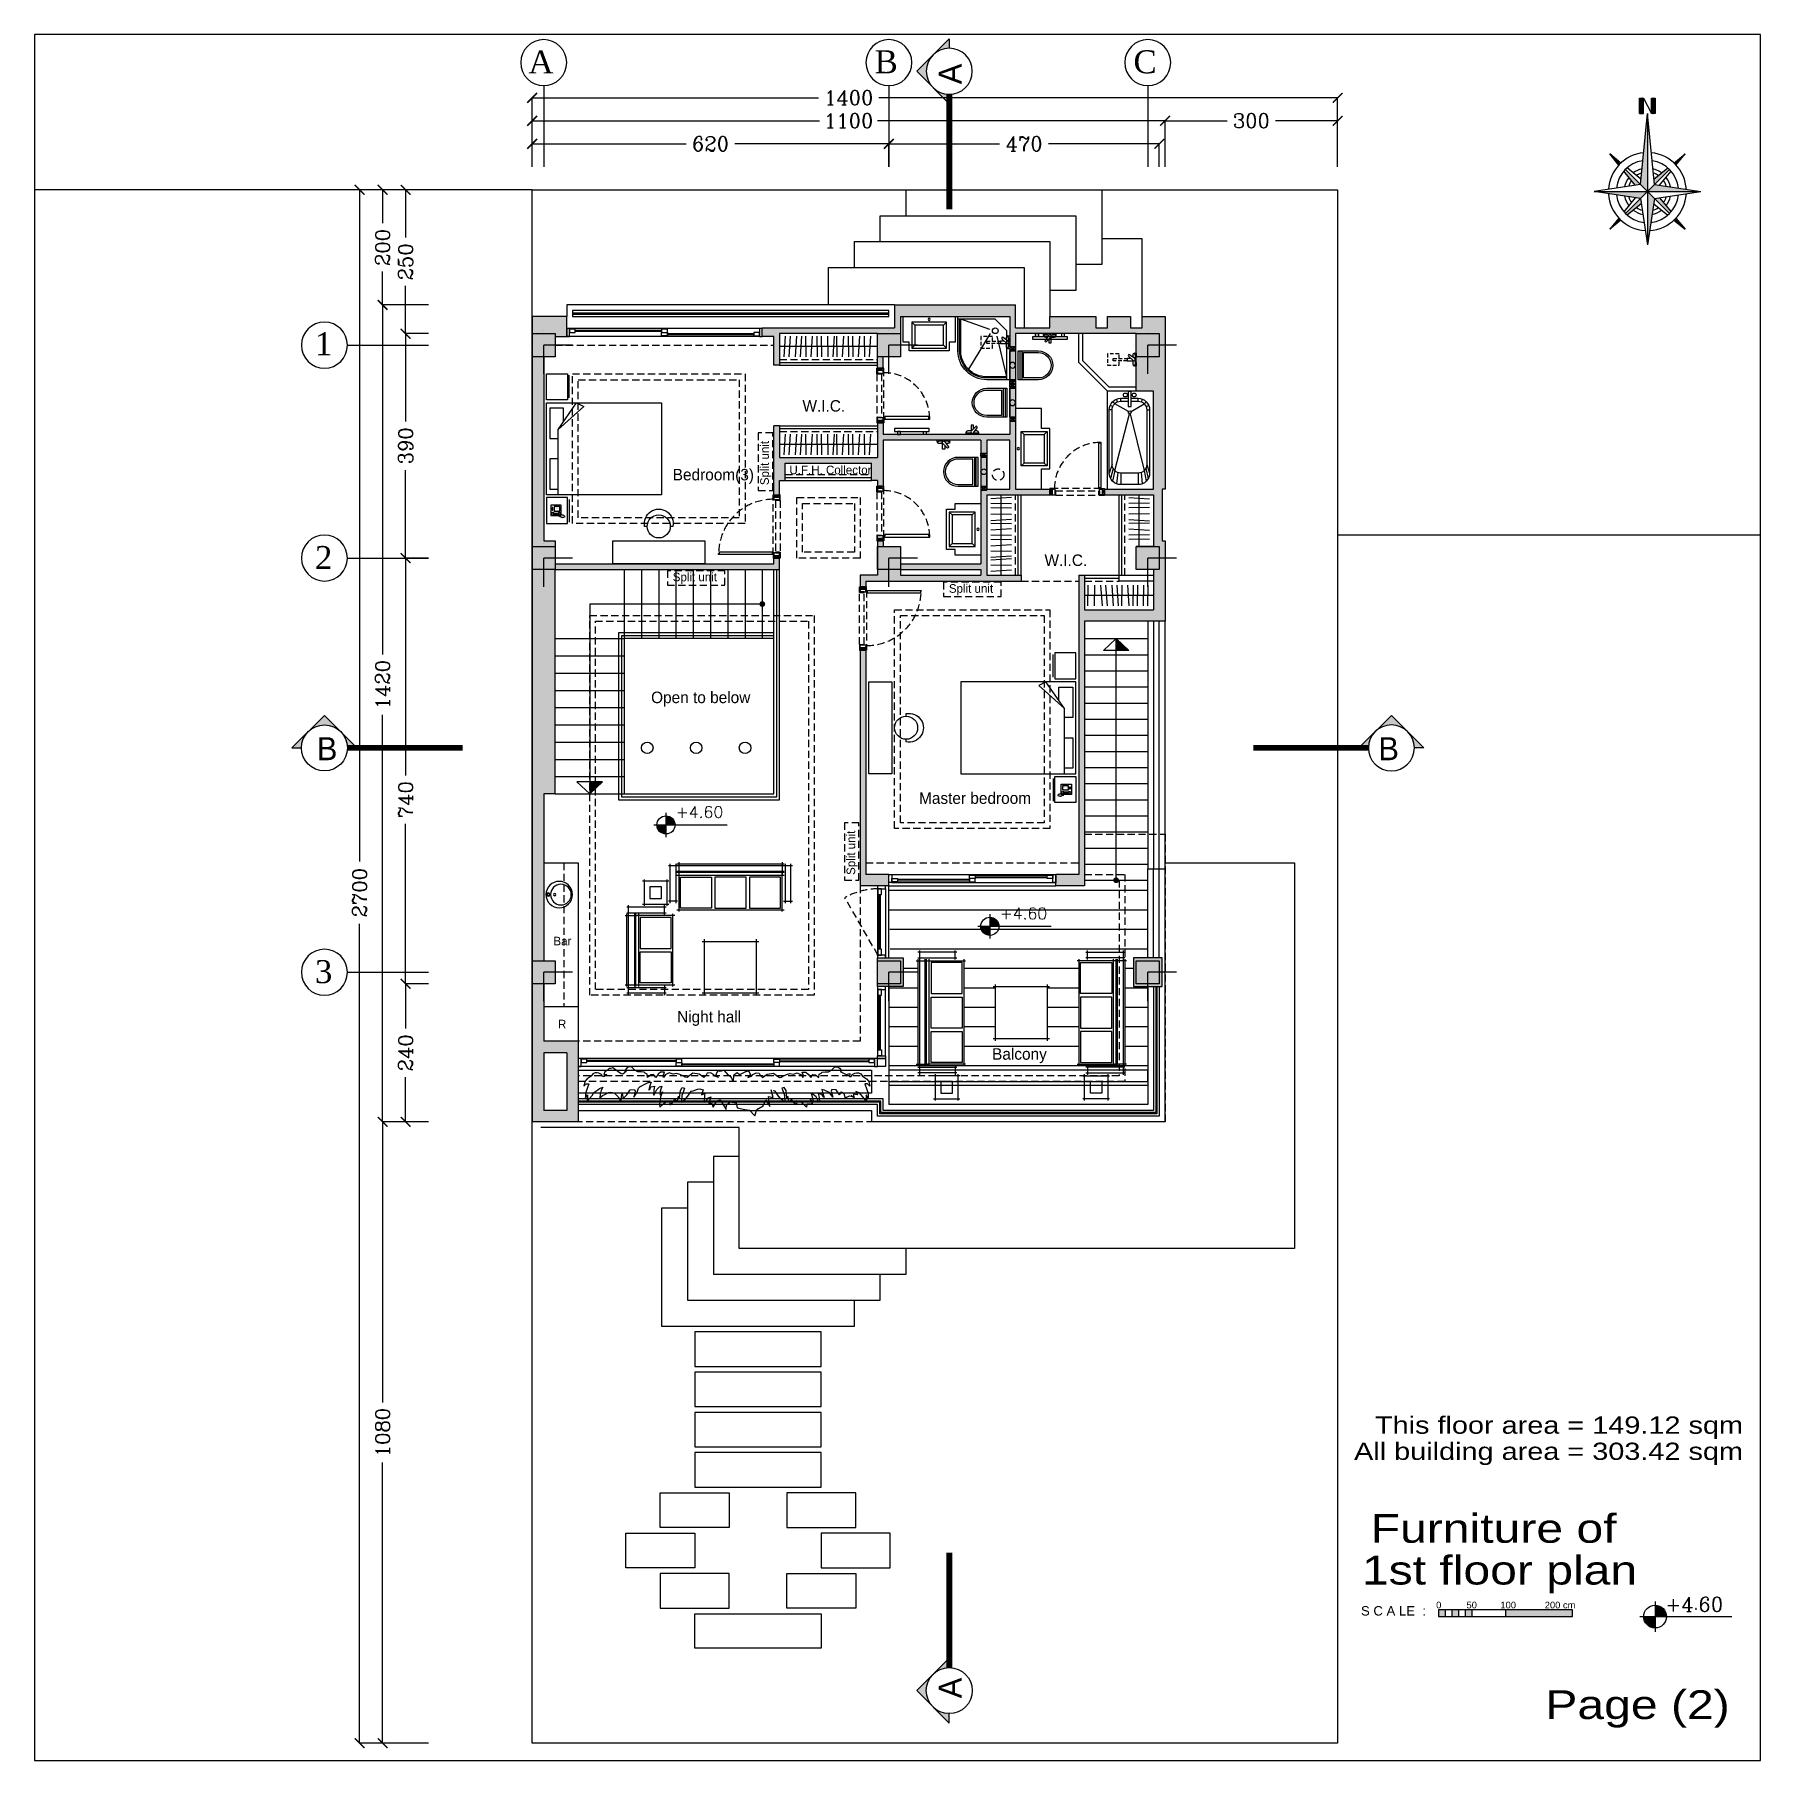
# Model space of a CAD drawing. Header units: millimetres. Extents: x 118878 to 201916, y 10986 to 20993.
# Drawn here: x 182916 to 185916, y 15463 to 18463 of the extents above; entities that cross this region are included whole.
import ezdxf
from ezdxf.enums import TextEntityAlignment as Align

# ---------------------------------------------------------------- set-up
doc = ezdxf.new("R2010")
doc.units = ezdxf.units.MM
doc.header["$LTSCALE"] = 100
doc.linetypes.add('DASHDOT', pattern=[1, 0.5, -0.25, 0, -0.25])
doc.linetypes.add('HIDDEN2', pattern=[0.1875, 0.125, -0.0625])
for name, color, linetype in [('0-ceiling opening', 240, 'HIDDEN2'), ('0-fazelab', 247, 'Continuous'), ('0-handrail', 135, 'Continuous'), ('0-KAFSAZI', 40, 'Continuous'), ('0-NIVO', 51, 'Continuous'), ('0-WIN', 187, 'Continuous'), ('1', 1, 'Continuous'), ('2', 2, 'Continuous'), ('3', 3, 'Continuous'), ('7', 7, 'Continuous'), ('8', 8, 'HIDDEN2'), ('9', 11, 'Continuous'), ('AX', 1, 'Continuous'), ('bou', 4, 'Continuous'), ('DOOR', 2, 'Continuous'), ('furniture faz2', 181, 'Continuous'), ('K', 9, 'HIDDEN2'), ('SH', 1, 'Continuous'), ('text', 201, 'Continuous'), ('TOOLS', 1, 'Continuous'), ('TREE', 83, 'Continuous')]:
    doc.layers.add(name, color=color, linetype=linetype)
doc.styles.add('2222', font='seguibli.ttf', dxfattribs={"height": 0.5})
doc.styles.add('ROMANC', font='ROMANC.SHX')
doc.styles.add('SANSSERIFBOLDOBLIQUE', font='romantic.ttf', dxfattribs={"height": 0.5})
doc.styles.add('SH2', font='arial.ttf')
doc.styles.add('SHEET', font='andlso.ttf')
doc.dimstyles.new('1', dxfattribs={"dimtxt": 25, "dimasz": 17, "dimexe": 0, "dimexo": 0, "dimgap": 10, "dimtad": 0, "dimdec": 0, "dimzin": 0, "dimdsep": 46, "dimtxsty": 'ROMANC', "dimblk": 'ARCHTICK', "dimcen": 0, "dimclrd": 1, "dimclre": 1, "dimclrt": 3, "dimadec": 0, "dimazin": 0, "dimtfac": 1, "dimtdec": 0, "dimtofl": 0, "dimtmove": 2, "dimatfit": 3, "dimldrblk": 'ARCHTICK', "dimfxl": 1, "dimtolj": 1, "dimtzin": 0, "dimarcsym": 0})

msp = doc.modelspace()

# ---------------------------------------------------------------- texts
at = {"layer": '0-NIVO', "style": 'ROMANC'}
for p in [(184030.8, 17101.4), (184593.9, 16925.2)]:
    msp.add_text('+4.60', height=20, dxfattribs=at).set_placement(p)
at = {"layer": '2', "style": 'ROMANC'}
msp.add_text('+4.60', height=25, dxfattribs=at).set_placement((185750.4, 15721.8))
at = {"layer": 'furniture faz2', "style": 'SHEET'}
for p in [(184192.4, 17679.7), (184342.4, 17002.2)]:
    msp.add_text('Split unit', height=15, rotation=90, dxfattribs=at).set_placement(p)
for s, p in [('U.F.H. Collector', (184228.1, 17698.6)), ('Split unit', (184025.3, 17512.6)), ('Split unit', (184505.3, 17492.6)), ('Bar', (183817.9, 16879.7)), ('R', (183825.9, 16735.4))]:
    msp.add_text(s, height=15, dxfattribs=at).set_placement(p)
at = {"layer": 'SH', "color": 1, "style": 'SH2'}
msp.add_text('S C A LE  : ', height=16.345, dxfattribs=at).set_placement((185221.6, 15714.9))
at = {"layer": 'SH', "style": 'SH2'}
for s, height, p in [('0', 11.7, (185352.2, 15727.3)), ('50', 11.65, (185405, 15727.3)), ('100', 11.65, (185463.9, 15727.3)), ('200 cm', 11.65, (185541, 15727.3))]:
    msp.add_text(s, height=height, dxfattribs=at).set_placement(p)
at = {"layer": 'text', "style": 'SHEET'}
for s, p in [('W.I.C.', (184250.8, 17807.5)), ('Bedroom(3)', (184025.3, 17688)), ('W.I.C.', (184671.5, 17539.2)), ('Open to below', (183987.7, 17300.8)), ('Master bedroom', (184453.4, 17125.7)), ('Night hall', (184032.8, 16745.8)), ('Balcony', (184580.4, 16681))]:
    msp.add_text(s, height=20, dxfattribs=at).set_placement(p)
at = {"layer": 'text', "style": 'SHEET', "width": 1.25}
for s, height, p in [('This floor area = 149.12 sqm', 30, (185885.6, 16030.9)), ('All building area = 303.42 sqm', 30, (185885.6, 15985.4)), ('Furniture of', 50, (185665.8, 15841.4)), ('1st floor plan', 50, (185701.7, 15768.8)), ('Page (2)', 50, (185862.6, 15535))]:
    msp.add_text(s, height=height, dxfattribs=at).set_placement(p, align=Align.RIGHT)

# ---------------------------------------------------------------- blocks, each defined once
blk = doc.blocks.new('MZ-01')
for p, q in [((3, 20), (-43, 20)), ((-40, 23), (-40, -23)), ((0, -23), (0, 23)), ((-43, -20), (3, -20))]:
    blk.add_line(p, q)
blk.add_lwpolyline([(-30, -10), (-10, -10), (-10, 10), (-30, 10)], close=True)
blk = doc.blocks.new('MIZ-90X90')
for p, q in [((-45, -4), (-45, 94)), ((45, -4), (45, 94)), ((49, 90), (-49, 90)), ((-49, 0), (49, 0))]:
    blk.add_line(p, q)
blk = doc.blocks.new('new-mobl-3')
for p, q in [((-183, 0), (3, 0)), ((-180, -63), (-180, 3)), ((0, 3), (0, -63)), ((-182, -15), (-198, -15)), ((-195, -12), (-195, -80)), ((-185, -80), (-185, -12)), ((2, -15), (18, -15)), ((5, -80), (5, -12)), ((15, -12), (15, -80)), ((3, -60), (-183, -60)), ((-198, -77), (18, -77)), ((3, -65), (-183, -65)), ((3, -67), (-183, -67)), ((-183, -80), (3, -80)), ((-180, -83), (-180, -62)), ((0, -83), (0, -62))]:
    blk.add_line(p, q)
for points in [[(-123, -57), (-123, -3), (-177, -3), (-177, -57)], [(-117, -57), (-117, -3), (-63, -3), (-63, -57)], [(-57, -57), (-57, -3), (-3, -3), (-3, -57)]]:
    blk.add_lwpolyline(points, close=True)
blk = doc.blocks.new('new-mobl-02')
for p, q in [((-123, 0), (3, 0)), ((-120, -63), (-120, 3)), ((0, 3), (0, -63)), ((-122, -15), (-138, -15)), ((-135, -12), (-135, -80)), ((-125, -80), (-125, -12)), ((2, -15), (18, -15)), ((5, -80), (5, -12)), ((15, -12), (15, -80)), ((3, -60), (-123, -60)), ((-138, -77), (18, -77)), ((3, -65), (-123, -65)), ((3, -67), (-123, -67)), ((-123, -80), (3, -80)), ((-120, -83), (-120, -62)), ((0, -83), (0, -62))]:
    blk.add_line(p, q)
for points in [[(-63, -57), (-63, -3), (-117, -3), (-117, -57)], [(-57, -57), (-57, -3), (-3, -3), (-3, -57)]]:
    blk.add_lwpolyline(points, close=True)
blk = doc.blocks.new('new family set')
at = {"xscale": -1}
for name, p, rotation in [('new-mobl-02', (-55, -45), 180), ('new-mobl-3', (-45, -235), 90), ('MIZ-90X90', (-190, -145), 269.9999999999445)]:
    blk.add_blockref(name, p, dxfattribs=dict(at, rotation=rotation))
at = {"rotation": 90}
blk.add_blockref('MZ-01', (-15, 5), dxfattribs=at)
blk = doc.blocks.new('RECTANG')
for p, q in [((1, 1), (0, 1)), ((0, 1), (0, 0)), ((0, 0), (1, 0)), ((1, 0), (1, 1))]:
    blk.add_line(p, q)
blk = doc.blocks.new('bed-160')
for p, q in [((0, 85), (0, 130)), ((0, 130), (36.4, 130)), ((36.4, 130), (36.4, 85)), ((39.5, 88.2), (39.5, 127.6)), ((11.2, 114.1), (22.2, 114.1)), ((11.2, 111.9), (22.2, 111.9)), ((14.9, 106.5), (14.9, 106.5)), ((14.9, 104.4), (14.9, 104.4)), ((14.9, 102.4), (14.9, 102.4)), ((17, 106.5), (17, 106.5)), ((17, 104.4), (17, 104.4)), ((17, 102.4), (17, 102.4)), ((19.1, 106.5), (19.1, 106.5)), ((19.1, 104.4), (19.1, 104.4)), ((19.1, 102.4), (19.1, 102.4)), ((21.1, 106.5), (21.1, 106.5)), ((21.1, 104.4), (21.1, 104.4)), ((21.1, 102.4), (21.1, 102.4)), ((21.6, 116.3), (22, 117.7)), ((22.5, 116.8), (22.9, 118.1)), ((23.4, 117.2), (23.8, 118.6)), ((24.3, 117.7), (24.7, 119)), ((24.4, 113.8), (26.9, 114.6)), ((25.1, 118.1), (25.6, 119.4)), ((26, 118.6), (26.5, 119.9)), ((26.9, 118.6), (27.4, 119.9)), ((27.4, 114.1), (27.8, 115.5)), ((27.8, 118.6), (28.3, 119.9)), ((28.3, 114.6), (28.7, 115.9)), ((28.7, 118.6), (29.1, 119.9)), ((29.1, 115), (29.6, 116.3)), ((29.6, 118.1), (30, 119.4)), ((30, 115.5), (30.5, 116.8)), ((30.5, 117.7), (30.9, 119)), ((31.1, 116.6), (31.5, 118)), ((36.4, 85), (0, 85)), ((200, 80), (0, 80)), ((0, 80), (0, -80)), ((5.5, 17.5), (5.5, 70)), ((5.5, 70), (20, 70)), ((20, 80), (20, -33.2)), ((200, -80), (200, 80)), ((20, 17.5), (5.5, 17.5)), ((5.5, -70.4), (5.5, -17.9)), ((5.5, -17.9), (20, -17.9)), ((20, -33.2), (52.2, -80)), ((64.5, -73.6), (20, -33.2)), ((29.7, -47.4), (29.7, -70.4)), ((0, -80), (200, -80)), ((0, -85), (0, -130)), ((36.4, -85), (0, -85)), ((29.7, -70.4), (5.5, -70.4)), ((36.4, -130), (36.4, -85)), ((39.5, -88.2), (39.5, -127.6)), ((52.2, -80), (64.5, -73.6)), ((0, -130), (36.4, -130))]:
    blk.add_line(p, q)
at = {"extrusion": (0, 0, -1)}
for centre, start_param, end_param in [((11.2, 113), 2.853464, 8.14211), ((22.2, 113), 5.995057, 11.283703)]:
    blk.add_ellipse(centre, major_axis=(-1.64, 1.64), ratio=1, start_param=start_param, end_param=end_param, dxfattribs=at)
at = {"extrusion": (0, 0, -1), "rotation": 270}
for p, xscale, yscale, zscale in [((-25.6, 116.1), 18.1846601321781, 17.96035895911056, -18.1846601321781), ((-10.7, 106.9), 4.501684322508348, 1.038850228271157, -4.501684322508348), ((-22.9, 108.6), 8.310801826169257, 9.695935463864133, -8.310801826169257)]:
    blk.add_blockref('RECTANG', p, dxfattribs=dict(at, xscale=xscale, yscale=yscale, zscale=zscale))
blk = doc.blocks.new('D-W-90-16')
at = {"layer": 'DOOR', "color": 1}
for p, q in [((-7.5, 4), (-2.5, 1)), ((-2.5, 4), (-7.5, 1)), ((-7.5, -106), (-2.5, -103)), ((-2.5, -106), (-7.5, -103))]:
    blk.add_line(p, q, dxfattribs=at)
at = {"layer": 'DOOR', "color": 8, "linetype": 'HIDDEN2'}
for p, q in [((-11, -96), (-11, -6)), ((-3, -96), (-3, -6)), ((1, -2), (1, -100))]:
    blk.add_line(p, q, dxfattribs=at)
at = {"layer": 'DOOR', "color": 1}
for points in [[(-11, 4), (-10, 4), (-10, -6), (-11, -6)], [(-7.5, 4), (-7.5, 1), (-2.5, 1), (-2.5, 4)], [(1, 4), (0, 4), (0, -2), (1, -2)], [(-3, -6), (-3, -5), (-10, -5), (-10, -6)], [(-11, -106), (-10, -106), (-10, -96), (-11, -96)], [(-3, -96), (-3, -97), (-10, -97), (-10, -96)], [(-7.5, -106), (-7.5, -103), (-2.5, -103), (-2.5, -106)], [(1, -106), (0, -106), (0, -100), (1, -100)]]:
    blk.add_lwpolyline(points, close=True, dxfattribs=at)
at = {"layer": 'DOOR'}
for points in [[(-10, 4), (-10, 0), (0, 0), (0, 4)], [(-10, -106), (-10, -102), (0, -102), (0, -106)]]:
    blk.add_lwpolyline(points, close=True, dxfattribs=at)
at = {"layer": 'DOOR', "color": 3}
for points in [[(0, -5), (0, 0), (-10, 0), (-10, -5)], [(1.5, -2.3), (95.9, -2.3), (95.9, -3.8), (94.7, -3.8), (94.7, -6.8), (2.7, -6.8), (2.7, -3.8), (1.5, -3.8)], [(0, -97), (0, -102), (-10, -102), (-10, -97)]]:
    blk.add_lwpolyline(points, close=True, dxfattribs=at)
at = {"layer": 'DOOR', "color": 1}
blk.add_circle((0.8, -3), 0.75, dxfattribs=at)
at = {"layer": 'DOOR', "color": 1, "linetype": 'HIDDEN2'}
blk.add_arc((0.8, -3), 95.2, 270.4516, 359.5484, dxfattribs=at)
blk = doc.blocks.new('D-WC-1')
at = {"layer": 'DOOR', "color": 1}
for p, q in [((-4, 7.5), (-1, 2.5)), ((-4, 2.5), (-1, 7.5)), ((91, 7.5), (88, 2.5)), ((91, 2.5), (88, 7.5))]:
    blk.add_line(p, q, dxfattribs=at)
at = {"layer": 'DOOR', "color": 8, "linetype": 'HIDDEN2'}
for p, q in [((81, 11), (6, 11)), ((81, 3), (6, 3)), ((2, -1), (85, -1))]:
    blk.add_line(p, q, dxfattribs=at)
at = {"layer": 'DOOR', "color": 1}
for points in [[(-4, 11), (-4, 10), (6, 10), (6, 11)], [(-4, 7.5), (-1, 7.5), (-1, 2.5), (-4, 2.5)], [(6, 3), (5, 3), (5, 10), (6, 10)], [(91, 11), (91, 10), (81, 10), (81, 11)], [(81, 3), (82, 3), (82, 10), (81, 10)], [(91, -1), (91, 0), (85, 0), (85, -1)], [(91, 7.5), (88, 7.5), (88, 2.5), (91, 2.5)], [(-4, -1), (-4, 0), (2, 0), (2, -1)]]:
    blk.add_lwpolyline(points, close=True, dxfattribs=at)
at = {"layer": 'DOOR'}
for points in [[(-4, 0), (0, 0), (0, 10), (-4, 10)], [(91, 0), (87, 0), (87, 10), (91, 10)]]:
    blk.add_lwpolyline(points, close=True, dxfattribs=at)
at = {"layer": 'DOOR', "color": 3}
for points in [[(5, 0), (0, 0), (0, 10), (5, 10)], [(82, 0), (87, 0), (87, 10), (82, 10)], [(2.3, -1.5), (2.3, -80.9), (3.8, -80.9), (3.8, -79.7), (6.8, -79.7), (6.8, -2.7), (3.8, -2.7), (3.8, -1.5)]]:
    blk.add_lwpolyline(points, close=True, dxfattribs=at)
at = {"layer": 'DOOR', "color": 1}
blk.add_circle((3, -0.8), 0.75, dxfattribs=at)
at = {"layer": 'DOOR', "color": 1, "linetype": 'HIDDEN2'}
blk.add_arc((3, -0.8), 80.2, 270.4516, 359.5484, dxfattribs=at)
blk = doc.blocks.new('geberit toilet')
for p, q in [((-27, -4), (-32, -14)), ((-32, -4), (-27, -14)), ((27, -4), (32, -14)), ((32, -4), (27, -14))]:
    blk.add_line(p, q)
for points in [[(-27, -14), (-32, -14), (-32, -4), (-27, -4)], [(-25, -14), (25, -14), (25, -4), (-25, -4)], [(-25, -25), (25, -25), (25, -22), (-25, -22)], [(27, -14), (32, -14), (32, -4), (27, -4)]]:
    blk.add_lwpolyline(points, close=True)
for points in [[(0, -79), (0, -79, 0.414214), (25, -54), (25, -19), (-25, -19), (-25, -54, 0.414214)], [(0, -76, 0.414214), (22, -54), (22, -28), (-22, -28), (-22, -54, 0.414214)]]:
    blk.add_lwpolyline(points, format="xyb", close=True)
blk.add_circle((0, -9), 5)
blk = doc.blocks.new('shir-1')
for p, q in [((-19, 3), (-19, 0)), ((-13, 0), (-19, 0)), ((-9.3, 6), (-16, 6)), ((-9.2, 2), (-16, 2)), ((-13, 2), (-13, 0)), ((0, 2), (-6.8, 2)), ((0, 6), (-3.7, 6)), ((-3, 2), (-3, 0)), ((3, 0), (-3, 0)), ((3, 3), (3, 0))]:
    blk.add_line(p, q)
blk.add_lwpolyline([(-6.2, 2.5), (0.4, 11.6, 0.927043), (-1.9, 13.5), (-9.8, 5.5, 1)], format="xyb", close=True)
blk.add_lwpolyline([(-6, 9.4), (-6, 16), (-10, 16), (-10, 6)])
for centre, radius, start, end in [((-16, 3), 3, 90, 180), ((-16, 4), 2, 90, 270), ((0, 4), 2, 270, 90), ((0, 3), 3, 0, 90)]:
    blk.add_arc(centre, radius, start, end)
blk = doc.blocks.new('SSS-90')
for p, q in [((15, -20), (10, -15)), ((50, -20), (55, -15)), ((10, -75), (15, -70)), ((50, -70), (55, -75))]:
    blk.add_line(p, q)
blk.add_lwpolyline([(0, -90), (45, -90), (45, -80), (60, -80), (60, -10), (45, -10), (45, 0), (0, 0), (0, -90)])
for points in [[(55, -75), (10, -75), (10, -15), (55, -15)], [(50, -70), (15, -70), (15, -20), (50, -20)]]:
    blk.add_lwpolyline(points, close=True)
at = {"ltscale": 0.4}
blk.add_circle((5, -45), 2, dxfattribs=at)
blk = doc.blocks.new('shir-dush')
for p, q in [((-19, 3), (-19, 0)), ((-13, 0), (-19, 0)), ((-9.3, 6), (-16, 6)), ((-9.2, 2), (-16, 2)), ((-13, 2), (-13, 0)), ((0, 2), (-6.8, 2)), ((0, 6), (-3.7, 6)), ((-3, 2), (-3, 0)), ((3, 0), (-3, 0)), ((3, 3), (3, 0))]:
    blk.add_line(p, q)
at = {"linetype": 'HIDDEN2', "ltscale": 0.5}
blk.add_lwpolyline([(-6, 30), (2, 30), (2, 50), (-18, 50), (-18, 30), (-10, 30)], dxfattribs=at)
blk.add_lwpolyline([(-6, 16), (-10, 16), (-10, 40), (-6, 40)], close=True, dxfattribs=at)
blk.add_lwpolyline([(-6.2, 2.5), (0.4, 11.6, 0.927043), (-1.9, 13.5), (-9.8, 5.5, 1)], format="xyb", close=True)
blk.add_lwpolyline([(-6, 9.4), (-6, 16), (-10, 16), (-10, 6)])
for centre, radius, start, end in [((-16, 3), 3, 90, 180), ((-16, 4), 2, 90, 270), ((0, 4), 2, 270, 90), ((0, 3), 3, 0, 90)]:
    blk.add_arc(centre, radius, start, end)
blk = doc.blocks.new('z-d-45')
for p, q in [((5, 105), (21.8, 34.5)), ((33.8, 29.7), (71.8, 91.8)), ((34.8, 23), (85, 5))]:
    blk.add_line(p, q)
blk.add_lwpolyline([(90, 5), (90, 0), (0, 0), (0, 110), (5, 110), (5, 25), (25, 5), (90, 5)])
for points in [[(5, 110), (40, 110, -0.414214), (90, 60), (90, 5)], [(5, 107), (40, 107, -0.414214), (87, 60), (87, 5)], [(5, 105), (40, 105, -0.414214), (85, 60), (85, 5)]]:
    blk.add_lwpolyline(points, format="xyb")
blk.add_circle((25, 25), 5)
blk = doc.blocks.new('SSS-140')
for p, q in [((10, 100), (15, 95)), ((50, 95), (55, 100)), ((15, 45), (10, 40)), ((50, 45), (55, 40))]:
    blk.add_line(p, q)
blk.add_lwpolyline([(0, 140), (45, 140), (45, 105), (60, 105), (60, 35), (45, 35), (45, 0), (0, 0), (0, 140)])
for points in [[(55, 100), (10, 100), (10, 40), (55, 40)], [(50, 95), (15, 95), (15, 45), (50, 45)]]:
    blk.add_lwpolyline(points, close=True)
at = {"ltscale": 0.4}
blk.add_circle((5, 70), 2, dxfattribs=at)
blk = doc.blocks.new('stools')
blk.add_lwpolyline([(0, -20), (0, -24.5, 1.224745), (0, 24.5), (0, 20)], format="xyb")
for start, end in [(90, 270), (270, 90)]:
    blk.add_arc((0, 0), 20, start, end)
blk = doc.blocks.new('SINK-K-1')
for centre, radius in [((0, 0), 23), ((-3, 0), 18), ((8, 0), 2), ((19, 0), 3), ((19, 0), 2)]:
    blk.add_circle(centre, radius)
blk = doc.blocks.new('C1')
at = {"layer": 'AX'}
blk.add_line((0, 100), (0, 0), dxfattribs=at)
blk.add_circle((0, 128.35), 28.35, dxfattribs=at)
blk = doc.blocks.new('_ArchTick')
at = {"color": 0, "linetype": 'ByBlock', "const_width": 0.15}
blk.add_lwpolyline([(-0.5, -0.5), (0.5, 0.5)], dxfattribs=at)
blk = doc.blocks.new('*D245')
at = {"layer": 'AX', "color": 1, "linetype": 'Continuous', "lineweight": -2, "transparency": 16777216}
for p, q in [((0, 290), (0, 330)), ((0, 330), (267.9, 330)), ((620, 330), (352.1, 330)), ((620, 290), (620, 330))]:
    blk.add_line(p, q, dxfattribs=at)
at = {"layer": 'Defpoints', "color": 0, "transparency": 16777216}
for p in [(620, 330), (0, 290), (620, 290)]:
    blk.add_point(p, dxfattribs=at)
at = {"layer": 'AX', "color": 1, "lineweight": -2, "transparency": 16777216, "xscale": 17, "yscale": 17, "zscale": 17, "rotation": 180}
blk.add_blockref('_ArchTick', (0, 330), dxfattribs=at)
at = {"layer": 'AX', "color": 1, "lineweight": -2, "transparency": 16777216, "xscale": 17, "yscale": 17, "zscale": 17}
blk.add_blockref('_ArchTick', (620, 330), dxfattribs=at)
at = {"layer": 'AX', "color": 3, "transparency": 16777216, "insert": (310, 330), "char_height": 25, "attachment_point": 5, "style": 'ROMANC'}
blk.add_mtext('\\A1;620', dxfattribs=at)
blk = doc.blocks.new('*D246')
at = {"layer": 'AX', "color": 1, "linetype": 'Continuous', "lineweight": -2, "transparency": 16777216}
for p, q in [((620, 290), (620, 330)), ((620, 330), (812.3, 330)), ((1090, 330), (897.7, 330)), ((1090, 290), (1090, 330))]:
    blk.add_line(p, q, dxfattribs=at)
at = {"layer": 'Defpoints', "color": 0, "transparency": 16777216}
for p in [(1090, 330), (620, 290), (1090, 290)]:
    blk.add_point(p, dxfattribs=at)
at = {"layer": 'AX', "color": 1, "lineweight": -2, "transparency": 16777216, "xscale": 17, "yscale": 17, "zscale": 17, "rotation": 180}
blk.add_blockref('_ArchTick', (620, 330), dxfattribs=at)
at = {"layer": 'AX', "color": 1, "lineweight": -2, "transparency": 16777216, "xscale": 17, "yscale": 17, "zscale": 17}
blk.add_blockref('_ArchTick', (1090, 330), dxfattribs=at)
at = {"layer": 'AX', "color": 3, "transparency": 16777216, "insert": (855, 330), "char_height": 25, "attachment_point": 5, "style": 'ROMANC'}
blk.add_mtext('\\A1;470', dxfattribs=at)
blk = doc.blocks.new('col40x40')
at = {"layer": 'AX'}
h = blk.add_hatch(color=252, dxfattribs=at)
h.dxf.hatch_style = 1
h.paths.add_polyline_path([(-20, -20), (20, -20), (20, 20), (-20, 20)])
at = {"layer": 'AX', "linetype": 'DASHDOT'}
for p, q in [((0, 50), (0, -50)), ((50, 0), (-50, 0))]:
    blk.add_line(p, q, dxfattribs=at)
at = {"layer": 'AX', "color": 7}
blk.add_lwpolyline([(-20, -20), (20, -20), (20, 20), (-20, 20)], close=True, dxfattribs=at)
blk = doc.blocks.new('ax-t1')
at = {"xscale": -1}
for p in [(30, -260), (480, -260), (1080, -260), (30, -980), (480, -980), (1080, -980), (30, -1350), (480, -1350), (1080, -1350)]:
    blk.add_blockref('col40x40', p, dxfattribs=at)
blk = doc.blocks.new('*D247')
at = {"layer": 'AX', "color": 1, "linetype": 'Continuous', "lineweight": -2, "transparency": 16777216}
for p, q in [((0, 290), (0, 370)), ((0, 370), (499.5, 370)), ((1100, 370), (600.5, 370)), ((1100, 290), (1100, 370))]:
    blk.add_line(p, q, dxfattribs=at)
at = {"layer": 'Defpoints', "color": 0, "transparency": 16777216}
for p in [(0, 370), (0, 290), (1100, 290)]:
    blk.add_point(p, dxfattribs=at)
at = {"layer": 'AX', "color": 1, "lineweight": -2, "transparency": 16777216, "xscale": 17, "yscale": 17, "zscale": 17, "rotation": 180}
blk.add_blockref('_ArchTick', (0, 370), dxfattribs=at)
at = {"layer": 'AX', "color": 1, "lineweight": -2, "transparency": 16777216, "xscale": 17, "yscale": 17, "zscale": 17}
blk.add_blockref('_ArchTick', (1100, 370), dxfattribs=at)
at = {"layer": 'AX', "color": 3, "transparency": 16777216, "insert": (550, 370), "char_height": 25, "attachment_point": 5, "style": 'ROMANC'}
blk.add_mtext('\\A1;1100', dxfattribs=at)
blk = doc.blocks.new('*D248')
at = {"layer": 'AX', "color": 1, "linetype": 'Continuous', "lineweight": -2, "transparency": 16777216}
for p, q in [((-180, -390), (-220, -390)), ((-220, -390), (-220, -767.9)), ((-220, -1130), (-220, -852.1)), ((-180, -1130), (-220, -1130))]:
    blk.add_line(p, q, dxfattribs=at)
at = {"layer": 'Defpoints', "color": 0, "transparency": 16777216}
for p in [(-220, -390), (-180, -390), (-180, -1130)]:
    blk.add_point(p, dxfattribs=at)
at = {"layer": 'AX', "color": 1, "lineweight": -2, "transparency": 16777216, "xscale": 17, "yscale": 17, "zscale": 17}
for p, rotation in [((-220, -390), 90), ((-220, -1130), 270)]:
    blk.add_blockref('_ArchTick', p, dxfattribs=dict(at, rotation=rotation))
at = {"layer": 'AX', "color": 3, "transparency": 16777216, "insert": (-220, -810), "char_height": 25, "attachment_point": 5, "rotation": 90, "style": 'ROMANC'}
blk.add_mtext('\\A1;740', dxfattribs=at)
blk = doc.blocks.new('*D249')
at = {"layer": 'AX', "color": 1, "linetype": 'Continuous', "lineweight": -2, "transparency": 16777216}
for p, q in [((-180, 0), (-220, 0)), ((-220, 0), (-220, -152.9)), ((-220, -390), (-220, -237.1)), ((-180, -390), (-220, -390))]:
    blk.add_line(p, q, dxfattribs=at)
at = {"layer": 'Defpoints', "color": 0, "transparency": 16777216}
for p in [(-180, 0), (-220, 0), (-180, -390)]:
    blk.add_point(p, dxfattribs=at)
at = {"layer": 'AX', "color": 1, "lineweight": -2, "transparency": 16777216, "xscale": 17, "yscale": 17, "zscale": 17}
for p, rotation in [((-220, 0), 90), ((-220, -390), 270)]:
    blk.add_blockref('_ArchTick', p, dxfattribs=dict(at, rotation=rotation))
at = {"layer": 'AX', "color": 3, "transparency": 16777216, "insert": (-220, -195), "char_height": 25, "attachment_point": 5, "rotation": 90, "style": 'ROMANC'}
blk.add_mtext('\\A1;390', dxfattribs=at)
blk = doc.blocks.new('*D250')
at = {"layer": 'AX', "color": 1, "linetype": 'Continuous', "lineweight": -2, "transparency": 16777216}
for p, q in [((-180, 50), (-260, 50)), ((-260, 50), (-260, -557.7)), ((-260, -1370), (-260, -662.3)), ((-180, -1370), (-260, -1370))]:
    blk.add_line(p, q, dxfattribs=at)
at = {"layer": 'Defpoints', "color": 0, "transparency": 16777216}
for p in [(-180, 50), (-260, -1370), (-180, -1370)]:
    blk.add_point(p, dxfattribs=at)
at = {"layer": 'AX', "color": 1, "lineweight": -2, "transparency": 16777216, "xscale": 17, "yscale": 17, "zscale": 17}
for p, rotation in [((-260, 50), 90), ((-260, -1370), 270)]:
    blk.add_blockref('_ArchTick', p, dxfattribs=dict(at, rotation=rotation))
at = {"layer": 'AX', "color": 3, "transparency": 16777216, "insert": (-260, -610), "char_height": 25, "attachment_point": 5, "rotation": 90, "style": 'ROMANC'}
blk.add_mtext('\\A1;1420', dxfattribs=at)
blk = doc.blocks.new('*D251')
at = {"layer": 'AX', "color": 1, "linetype": 'Continuous', "lineweight": -2, "transparency": 16777216}
for p, q in [((-180, 250), (-260, 250)), ((-260, 250), (-260, 192.1)), ((-260, 50), (-260, 107.9)), ((-180, 50), (-260, 50))]:
    blk.add_line(p, q, dxfattribs=at)
at = {"layer": 'Defpoints', "color": 0, "transparency": 16777216}
for p in [(-260, 250), (-180, 250), (-180, 50)]:
    blk.add_point(p, dxfattribs=at)
at = {"layer": 'AX', "color": 1, "lineweight": -2, "transparency": 16777216, "xscale": 17, "yscale": 17, "zscale": 17}
for p, rotation in [((-260, 250), 90), ((-260, 50), 270)]:
    blk.add_blockref('_ArchTick', p, dxfattribs=dict(at, rotation=rotation))
at = {"layer": 'AX', "color": 3, "transparency": 16777216, "insert": (-260, 150), "char_height": 25, "attachment_point": 5, "rotation": 90, "style": 'ROMANC'}
blk.add_mtext('\\A1;200', dxfattribs=at)
blk = doc.blocks.new('*D252')
at = {"layer": 'AX', "color": 1, "linetype": 'Continuous', "lineweight": -2, "transparency": 16777216}
for p, q in [((-180, -1370), (-260, -1370)), ((-260, -1370), (-260, -1857.7)), ((-260, -2450), (-260, -1962.3)), ((-180, -2450), (-260, -2450))]:
    blk.add_line(p, q, dxfattribs=at)
at = {"layer": 'Defpoints', "color": 0, "transparency": 16777216}
for p in [(-180, -1370), (-260, -2450), (-180, -2450)]:
    blk.add_point(p, dxfattribs=at)
at = {"layer": 'AX', "color": 1, "lineweight": -2, "transparency": 16777216, "xscale": 17, "yscale": 17, "zscale": 17}
for p, rotation in [((-260, -1370), 90), ((-260, -2450), 270)]:
    blk.add_blockref('_ArchTick', p, dxfattribs=dict(at, rotation=rotation))
at = {"layer": 'AX', "color": 3, "transparency": 16777216, "insert": (-260, -1910), "char_height": 25, "attachment_point": 5, "rotation": 90, "style": 'ROMANC'}
blk.add_mtext('\\A1;1080', dxfattribs=at)
blk = doc.blocks.new('*D253')
at = {"layer": 'AX', "color": 1, "linetype": 'Continuous', "lineweight": -2, "transparency": 16777216}
for p, q in [((0, 290), (0, 410)), ((0, 410), (497.9, 410)), ((1400, 410), (602.4, 410)), ((1400, 290), (1400, 410))]:
    blk.add_line(p, q, dxfattribs=at)
at = {"layer": 'Defpoints', "color": 0, "transparency": 16777216}
for p in [(1400, 410), (0, 290), (1400, 290)]:
    blk.add_point(p, dxfattribs=at)
at = {"layer": 'AX', "color": 1, "lineweight": -2, "transparency": 16777216, "xscale": 17, "yscale": 17, "zscale": 17, "rotation": 180}
blk.add_blockref('_ArchTick', (0, 410), dxfattribs=at)
at = {"layer": 'AX', "color": 1, "lineweight": -2, "transparency": 16777216, "xscale": 17, "yscale": 17, "zscale": 17}
blk.add_blockref('_ArchTick', (1400, 410), dxfattribs=at)
at = {"layer": 'AX', "color": 3, "transparency": 16777216, "insert": (550.2, 410), "char_height": 25, "attachment_point": 5, "style": 'ROMANC'}
blk.add_mtext('\\A1;1400', dxfattribs=at)
blk = doc.blocks.new('*D241')
at = {"layer": 'AX', "color": 1, "linetype": 'Continuous', "lineweight": -2, "transparency": 16777216}
for p, q in [((1100, 290), (1100, 370)), ((1100, 370), (1207.9, 370)), ((1400, 370), (1292.1, 370)), ((1400, 290), (1400, 370))]:
    blk.add_line(p, q, dxfattribs=at)
at = {"layer": 'Defpoints', "color": 0, "transparency": 16777216}
for p in [(1400, 370), (1100, 290), (1400, 290)]:
    blk.add_point(p, dxfattribs=at)
at = {"layer": 'AX', "color": 1, "lineweight": -2, "transparency": 16777216, "xscale": 17, "yscale": 17, "zscale": 17, "rotation": 180}
blk.add_blockref('_ArchTick', (1100, 370), dxfattribs=at)
at = {"layer": 'AX', "color": 1, "lineweight": -2, "transparency": 16777216, "xscale": 17, "yscale": 17, "zscale": 17}
blk.add_blockref('_ArchTick', (1400, 370), dxfattribs=at)
at = {"layer": 'AX', "color": 3, "transparency": 16777216, "insert": (1250, 370), "char_height": 25, "attachment_point": 5, "style": 'ROMANC'}
blk.add_mtext('\\A1;300', dxfattribs=at)
blk = doc.blocks.new('*D242')
at = {"layer": 'AX', "color": 1, "linetype": 'Continuous', "lineweight": -2, "transparency": 16777216}
for p, q in [((-180, 250), (-300, 250)), ((-300, 250), (-300, -917.6)), ((-300, -2450), (-300, -1025.7)), ((-180, -2450), (-300, -2450))]:
    blk.add_line(p, q, dxfattribs=at)
at = {"layer": 'Defpoints', "color": 0, "transparency": 16777216}
for p in [(-180, 250), (-300, -2450), (-180, -2450)]:
    blk.add_point(p, dxfattribs=at)
at = {"layer": 'AX', "color": 1, "lineweight": -2, "transparency": 16777216, "xscale": 17, "yscale": 17, "zscale": 17}
for p, rotation in [((-300, 250), 90), ((-300, -2450), 270)]:
    blk.add_blockref('_ArchTick', p, dxfattribs=dict(at, rotation=rotation))
at = {"layer": 'AX', "color": 3, "transparency": 16777216, "insert": (-300, -971.7), "char_height": 25, "attachment_point": 5, "rotation": 90, "style": 'ROMANC'}
blk.add_mtext('\\A1;2700', dxfattribs=at)
blk = doc.blocks.new('*D243')
at = {"layer": 'AX', "color": 1, "linetype": 'Continuous', "lineweight": -2, "transparency": 16777216}
for p, q in [((-180, -1130), (-220, -1130)), ((-220, -1130), (-220, -1207.9)), ((-220, -1370), (-220, -1292.1)), ((-180, -1370), (-220, -1370))]:
    blk.add_line(p, q, dxfattribs=at)
at = {"layer": 'Defpoints', "color": 0, "transparency": 16777216}
for p in [(-180, -1130), (-220, -1370), (-180, -1370)]:
    blk.add_point(p, dxfattribs=at)
at = {"layer": 'AX', "color": 1, "lineweight": -2, "transparency": 16777216, "xscale": 17, "yscale": 17, "zscale": 17}
for p, rotation in [((-220, -1130), 90), ((-220, -1370), 270)]:
    blk.add_blockref('_ArchTick', p, dxfattribs=dict(at, rotation=rotation))
at = {"layer": 'AX', "color": 3, "transparency": 16777216, "insert": (-220, -1250), "char_height": 25, "attachment_point": 5, "rotation": 90, "style": 'ROMANC'}
blk.add_mtext('\\A1;240', dxfattribs=at)
blk = doc.blocks.new('*D244')
at = {"layer": 'AX', "color": 1, "linetype": 'Continuous', "lineweight": -2, "transparency": 16777216}
for p, q in [((-180, 250), (-220, 250)), ((-220, 250), (-220, 167.1)), ((-220, 0), (-220, 82.9)), ((-180, 0), (-220, 0))]:
    blk.add_line(p, q, dxfattribs=at)
at = {"layer": 'Defpoints', "color": 0, "transparency": 16777216}
for p in [(-220, 250), (-180, 250), (-180, 0)]:
    blk.add_point(p, dxfattribs=at)
at = {"layer": 'AX', "color": 1, "lineweight": -2, "transparency": 16777216, "xscale": 17, "yscale": 17, "zscale": 17}
for p, rotation in [((-220, 250), 90), ((-220, 0), 270)]:
    blk.add_blockref('_ArchTick', p, dxfattribs=dict(at, rotation=rotation))
at = {"layer": 'AX', "color": 3, "transparency": 16777216, "insert": (-220, 125), "char_height": 25, "attachment_point": 5, "rotation": 90, "style": 'ROMANC'}
blk.add_mtext('\\A1;250', dxfattribs=at)
blk = doc.blocks.new('towel-warmer')
for points in [[(-30, 5), (30, 5), (30, 10), (-30, 10)], [(-25, 0), (-20, 0), (-20, 5), (-25, 5)], [(25, 0), (20, 0), (20, 5), (25, 5)]]:
    blk.add_lwpolyline(points, close=True)
blk = doc.blocks.new('WAN-01')
for p, q in [((-271.5, 57.7), (-275.3, 67)), ((-260, 60), (-260, 70)), ((-70, 60), (-40, 70)), ((-55.9, 56.5), (-21.2, 65.3)), ((-290, 30), (-300, 30)), ((-287.7, 41.5), (-297, 45.3)), ((-281.2, 51.2), (-288.3, 58.3)), ((-254, 5.5), (-281.2, 51.2)), ((-246.6, 2.3), (-48.8, 51.2)), ((-48.8, -51.2), (-246.6, 0.1)), ((-48.8, 51.2), (-11.7, 58.3)), ((-42, 40.8), (-2.7, 44.4)), ((-40, 30), (0, 30)), ((-290, -30), (-300, -30)), ((-287.7, -41.5), (-297, -45.3)), ((-281.2, -51.2), (-288.3, -58.3)), ((-253.9, -3.1), (-281.2, -51.2)), ((-271.5, -57.7), (-275.3, -67)), ((-260, -60), (-260, -70)), ((-70, -60), (-40, -70)), ((-55.9, -56.5), (-21.2, -65.3)), ((-48.8, -51.2), (-11.7, -58.3)), ((-42, -40.8), (-2.7, -44.4)), ((-40, -30), (0, -30))]:
    blk.add_line(p, q)
for points in [[(-300, 6.2), (-300, 30, -0.414214), (-260, 70), (-40, 70, -0.414214), (0, 30), (0, -30, -0.414214), (-40, -70), (-260, -70, -0.414214), (-300, -30), (-300, -3.8)], [(-290, 6.2), (-290, 30, -0.414214), (-260, 60), (-70, 60, -0.414214), (-40, 30), (-40, -30, -0.414214), (-70, -60), (-260, -60, -0.414214), (-290, -30), (-290, -3.8)]]:
    blk.add_lwpolyline(points, format="xyb")
blk.add_lwpolyline([(-323.7, -3.8), (-271.4, -3.8), (-271.4, 6.2), (-323.7, 6.2)], close=True)
for centre, radius in [((-311.7, 16.6, -560), 6.78), ((-251.4, 1.2), 5), ((-311.7, -14.1, -560), 6.78)]:
    blk.add_circle(centre, radius)
blk = doc.blocks.new('cod-03')
at = {"layer": '1'}
for points in [[(0, 0), (-18, 0, 0.414214), (0, -18)], [(18, 0, 0.414214), (0, 18), (0, 0)]]:
    blk.add_hatch(color=256, dxfattribs=at).paths.add_polyline_path(points)
at = {"layer": '2'}
for p, q in [((-24, 0), (121.9, 0)), ((0, 24), (0, -24))]:
    blk.add_line(p, q, dxfattribs=at)
blk.add_circle((0, 0), 18, dxfattribs=at)
blk = doc.blocks.new('P____________1')
at = {"color": 0, "linetype": 'Continuous'}
for p, q in [((-1.678, 0), (-1.69, -0.025)), ((-1.652, 0.0162), (-1.678, 0)), ((-1.6076, 0.0318), (-1.652, 0.0162)), ((-1.5868, 0.0448), (-1.6076, 0.0318)), ((-1.5607, 0.0501), (-1.5868, 0.0448)), ((-1.5372, 0.0501), (-1.5607, 0.0501)), ((-1.5216, 0.0475), (-1.5372, 0.0501)), ((-1.4903, 0.0396), (-1.5216, 0.0475)), ((-1.4799, 0.0292), (-1.4903, 0.0396)), ((-1.459, 0.0292), (-1.4799, 0.0292)), ((-1.4538, 0.0553), (-1.4642, 0.0396)), ((-1.4642, 0.0396), (-1.4277, 0.0396)), ((-1.4277, 0.0396), (-1.459, 0.0292)), ((-1.4225, 0.0657), (-1.4538, 0.0553)), ((-1.4043, 0.0735), (-1.4225, 0.0657)), ((-1.3886, 0.0735), (-1.4043, 0.0735)), ((-1.3599, 0.0787), (-1.3886, 0.0735)), ((-1.3052, 0.0579), (-1.3599, 0.0787)), ((-1.2661, 0.0448), (-1.3052, 0.0579)), ((-1.2478, 0.0422), (-1.2661, 0.0448)), ((-1.2113, 0.0579), (-1.2478, 0.0422)), ((-1.2035, 0.0761), (-1.2296, 0.0605)), ((-1.2296, 0.0605), (-1.2113, 0.0579)), ((-1.1826, 0.084), (-1.2035, 0.0761)), ((-1.1487, 0.084), (-1.1826, 0.084)), ((-1.1122, 0.0657), (-1.1487, 0.084)), ((-1.0784, 0.0553), (-1.1122, 0.0657)), ((-1.0392, 0.0553), (-1.0784, 0.0553)), ((-1.008, 0.0527), (-1.0392, 0.0553)), ((-0.9949, 0.0475), (-1.008, 0.0527)), ((-0.9741, 0.0422), (-0.9949, 0.0475)), ((-0.9693, 0.0237), (-0.9741, 0.0422)), ((-0.9327, 0.0383), (-0.9693, 0.0237)), ((-0.9009, 0.0408), (-0.9327, 0.0383)), ((-0.8887, 0.0334), (-0.9009, 0.0408)), ((-0.8765, 0.0237), (-0.8887, 0.0334)), ((-0.8496, 0.0432), (-0.8765, 0.0237)), ((-0.8227, 0.053), (-0.8496, 0.0432)), ((-0.7787, 0.053), (-0.8227, 0.053)), ((-0.7933, 0.0334), (-0.7787, 0.053)), ((-0.7885, 0.0237), (-0.7933, 0.0334)), ((-0.7689, 0.0383), (-0.7885, 0.0237)), ((-0.7225, 0.0506), (-0.7689, 0.0383)), ((-0.6809, 0.0432), (-0.7225, 0.0506)), ((-0.6418, 0.0457), (-0.6809, 0.0432)), ((-0.6027, 0.0408), (-0.6418, 0.0457)), ((-0.5611, 0.031), (-0.6027, 0.0408)), ((-0.5416, 0.0261), (-0.5611, 0.031)), ((-0.522, 0.0237), (-0.5416, 0.0261)), ((-0.4853, 0.0359), (-0.522, 0.0237)), ((-0.456, 0.0481), (-0.4853, 0.0359)), ((-0.3851, 0.0432), (-0.456, 0.0481)), ((-0.3313, 0.0237), (-0.3851, 0.0432)), ((-0.3167, 0.031), (-0.3313, 0.0237)), ((-0.3093, 0.0334), (-0.3167, 0.031)), ((-0.2947, 0.0481), (-0.3093, 0.0334)), ((-0.2604, 0.0506), (-0.2947, 0.0481)), ((-0.2507, 0.0481), (-0.2604, 0.0506)), ((-0.2238, 0.0408), (-0.2507, 0.0481)), ((-0.2067, 0.031), (-0.2238, 0.0408)), ((-0.1651, 0.0237), (-0.2067, 0.031)), ((-0.1749, 0.0603), (-0.1969, 0.0408)), ((-0.1969, 0.0408), (-0.1651, 0.0237)), ((-0.148, 0.0579), (-0.1749, 0.0603)), ((-0.104, 0.0652), (-0.148, 0.0579)), ((-0.0527, 0.0359), (-0.104, 0.0652)), ((-0.0184, 0.0237), (-0.0527, 0.0359)), ((0, 0), (-0.0184, 0.0237)), ((0.0023, 0.0347), (0, 0)), ((0.0464, 0.049), (0.0023, 0.0347)), ((0.0695, 0.038), (0.0464, 0.049)), ((0.0949, 0.0446), (0.0695, 0.038)), ((0.148, 0.0579), (0.0949, 0.0446)), ((0.148, 0.0579), (0.1749, 0.0603)), ((0.1969, 0.0408), (0.1651, 0.0237)), ((0.1651, 0.0237), (0.2067, 0.031)), ((0.1749, 0.0603), (0.1969, 0.0408)), ((0.2067, 0.031), (0.2238, 0.0408)), ((0.2238, 0.0408), (0.2507, 0.0481)), ((0.2507, 0.0481), (0.2604, 0.0506)), ((0.2604, 0.0506), (0.2947, 0.0481)), ((0.2947, 0.0481), (0.3093, 0.0334)), ((0.3093, 0.0334), (0.3167, 0.031)), ((0.3167, 0.031), (0.3313, 0.0237)), ((0.3313, 0.0237), (0.3851, 0.0432)), ((0.3851, 0.0432), (0.456, 0.0481)), ((0.456, 0.0481), (0.4853, 0.0359)), ((0.4853, 0.0359), (0.522, 0.0237)), ((0.522, 0.0237), (0.5416, 0.0261)), ((0.5416, 0.0261), (0.5611, 0.031)), ((0.5611, 0.031), (0.6027, 0.0408)), ((0.6027, 0.0408), (0.6418, 0.0457)), ((0.6418, 0.0457), (0.6809, 0.0432)), ((0.6809, 0.0432), (0.7225, 0.0506)), ((0.7225, 0.0506), (0.7689, 0.0383)), ((0.7689, 0.0383), (0.7885, 0.0237)), ((0.7933, 0.0334), (0.7787, 0.053)), ((0.7787, 0.053), (0.8227, 0.053)), ((0.7885, 0.0237), (0.7933, 0.0334)), ((0.8227, 0.053), (0.8496, 0.0432)), ((0.8496, 0.0432), (0.8765, 0.0237)), ((0.8765, 0.0237), (0.8887, 0.0334)), ((0.8887, 0.0334), (0.9009, 0.0408)), ((0.9009, 0.0408), (0.9327, 0.0383)), ((0.9327, 0.0383), (0.9693, 0.0237)), ((0.9693, 0.0237), (0.9741, 0.0422)), ((0.9741, 0.0422), (0.9949, 0.0475)), ((0.9949, 0.0475), (1.008, 0.0527)), ((1.008, 0.0527), (1.0392, 0.0553)), ((1.0392, 0.0553), (1.0784, 0.0553)), ((1.0784, 0.0553), (1.1122, 0.0657)), ((1.1122, 0.0657), (1.1487, 0.084)), ((1.1487, 0.084), (1.1826, 0.084)), ((1.1826, 0.084), (1.2035, 0.0761)), ((1.2035, 0.0761), (1.2296, 0.0605)), ((1.2296, 0.0605), (1.2113, 0.0579)), ((1.2113, 0.0579), (1.276, 0.0402)), ((1.276, 0.0402), (1.3181, 0.0455)), ((1.3181, 0.0455), (1.315, 0.0292)), ((1.315, 0.0292), (1.3359, 0.0292)), ((1.3359, 0.0292), (1.3463, 0.0396)), ((1.3463, 0.0396), (1.3776, 0.0475)), ((1.3776, 0.0475), (1.3932, 0.0501)), ((1.3932, 0.0501), (1.4167, 0.0501)), ((1.4167, 0.0501), (1.4428, 0.0448)), ((1.4428, 0.0448), (1.4636, 0.0318)), ((1.4636, 0.0318), (1.508, 0.0162)), ((1.508, 0.0162), (1.534, 0)), ((1.534, 0), (1.546, -0.025)), ((-1.69, -0.025), (-1.6624, -0.0125)), ((-1.652, -0.0386), (-1.6702, -0.0673)), ((-1.6702, -0.0673), (-1.6702, -0.0933)), ((-1.6702, -0.0933), (-1.6467, -0.0751)), ((-1.6624, -0.0125), (-1.6337, -0.0125)), ((-1.6337, -0.0125), (-1.652, -0.0386)), ((-1.6467, -0.0751), (-1.652, -0.1116)), ((-1.652, -0.1116), (-1.6259, -0.0959)), ((-1.6259, -0.0959), (-1.5946, -0.0777)), ((-1.5946, -0.0777), (-1.5763, -0.0621)), ((-1.5763, -0.0621), (-1.532, -0.0464)), ((-1.532, -0.0464), (-1.5138, -0.0386)), ((-1.5138, -0.0386), (-1.4747, -0.0308)), ((-1.5059, -0.0699), (-1.5086, -0.0907)), ((-1.5086, -0.0907), (-1.4799, -0.0777)), ((-1.4929, -0.049), (-1.5059, -0.0699)), ((-1.4747, -0.0308), (-1.4929, -0.049)), ((-1.4799, -0.0777), (-1.4512, -0.0725)), ((-1.4512, -0.0725), (-1.4095, -0.0621)), ((-1.4095, -0.0621), (-1.3886, -0.0594)), ((-1.3886, -0.0594), (-1.3704, -0.0621)), ((-1.3704, -0.0621), (-1.3417, -0.0647)), ((-1.3417, -0.0647), (-1.326, -0.0725)), ((-1.326, -0.0725), (-1.3, -0.0855)), ((-1.3, -0.0855), (-1.2713, -0.1116)), ((-1.2687, -0.1012), (-1.2609, -0.0725)), ((-1.2609, -0.0725), (-1.2556, -0.0673)), ((-1.2556, -0.0673), (-1.2452, -0.0959)), ((-1.2452, -0.0959), (-1.2035, -0.0751)), ((-1.2035, -0.0751), (-1.1644, -0.0464)), ((-1.1644, -0.0464), (-1.1149, -0.0438)), ((-1.1096, -0.0542), (-1.1253, -0.0881)), ((-1.1253, -0.0881), (-1.0862, -0.0594)), ((-1.1149, -0.0438), (-1.1096, -0.0542)), ((-1.0862, -0.0594), (-1.0705, -0.036)), ((-1.0705, -0.036), (-1.0471, -0.0255)), ((-1.0106, -0.0177), (-1.0588, -0.0308)), ((-0.9596, -0.0057), (-1.0106, -0.0177)), ((-0.9596, -0.0057), (-0.9278, -0.0032)), ((-0.9376, -0.0179), (-0.9547, -0.0472)), ((-0.9547, -0.0472), (-0.9425, -0.0448)), ((-0.9425, -0.0448), (-0.9302, -0.0301)), ((-0.9278, -0.0032), (-0.9376, -0.0179)), ((-0.9302, -0.0301), (-0.8887, -0.0252)), ((-0.8985, -0.0472), (-0.9009, -0.0741)), ((-0.9009, -0.0741), (-0.8936, -0.0741)), ((-0.8887, -0.0252), (-0.8985, -0.0472)), ((-0.8936, -0.0741), (-0.8642, -0.0448)), ((-0.8642, -0.0448), (-0.8325, -0.0301)), ((-0.8325, -0.0301), (-0.808, -0.0252)), ((-0.8227, -0.0863), (-0.8325, -0.1279)), ((-0.808, -0.0252), (-0.8276, -0.0546)), ((-0.8276, -0.0546), (-0.8276, -0.0766)), ((-0.8276, -0.0766), (-0.8007, -0.057)), ((-0.8007, -0.057), (-0.8227, -0.0863)), ((-0.632, -0.1157), (-0.6198, -0.0814)), ((-0.6198, -0.0814), (-0.6076, -0.0912)), ((-0.6076, -0.0912), (-0.5978, -0.0497)), ((-0.5978, -0.0497), (-0.5758, -0.0326)), ((-0.5807, -0.079), (-0.5831, -0.1157)), ((-0.5709, -0.0643), (-0.5807, -0.079)), ((-0.5758, -0.0326), (-0.5513, -0.0374)), ((-0.5513, -0.0374), (-0.5709, -0.0643)), ((-0.566, -0.1083), (-0.5367, -0.0961)), ((-0.5367, -0.0961), (-0.5122, -0.0814)), ((-0.5122, -0.0814), (-0.4756, -0.0546)), ((-0.4756, -0.0546), (-0.4536, -0.0521)), ((-0.4536, -0.0521), (-0.4022, -0.0423)), ((-0.4022, -0.0423), (-0.3778, -0.0399)), ((-0.3778, -0.0399), (-0.3411, -0.0472)), ((-0.3411, -0.0472), (-0.3582, -0.0741)), ((-0.3582, -0.0741), (-0.3338, -0.0692)), ((-0.3338, -0.0692), (-0.3191, -0.0619)), ((-0.3264, -0.0839), (-0.3338, -0.1157)), ((-0.3191, -0.0619), (-0.3264, -0.0839)), ((-0.302, -0.1059), (-0.28, -0.0912)), ((-0.28, -0.0912), (-0.2531, -0.0863)), ((-0.2531, -0.0863), (-0.2751, -0.1254)), ((0.415, -0.1405), (0.3983, -0.0835)), ((0.3983, -0.0835), (0.4519, -0.0902)), ((0.4519, -0.0902), (0.4279, -0.0472)), ((0.4756, -0.0546), (0.4536, -0.0521)), ((0.5122, -0.0814), (0.4756, -0.0546)), ((0.5367, -0.0961), (0.5122, -0.0814)), ((0.566, -0.1083), (0.5367, -0.0961)), ((0.5758, -0.0326), (0.5513, -0.0374)), ((0.5513, -0.0374), (0.5709, -0.0643)), ((0.5709, -0.0643), (0.5807, -0.079)), ((0.5978, -0.0497), (0.5758, -0.0326)), ((0.5807, -0.079), (0.5831, -0.1157)), ((0.6076, -0.0912), (0.5978, -0.0497)), ((0.6198, -0.0814), (0.6076, -0.0912)), ((0.632, -0.1157), (0.6198, -0.0814)), ((0.906, -0.0718), (0.8815, -0.0669)), ((0.8815, -0.0669), (0.9011, -0.0963)), ((0.9011, -0.0963), (0.9011, -0.1183)), ((0.9378, -0.0865), (0.906, -0.0718)), ((0.9671, -0.1158), (0.9378, -0.0865)), ((1.0038, -0.0718), (0.9622, -0.0669)), ((0.9622, -0.0669), (0.972, -0.0889)), ((0.972, -0.0889), (0.9744, -0.1158)), ((1.0331, -0.0474), (1.0013, -0.0449)), ((1.0013, -0.0449), (1.0111, -0.0596)), ((1.016, -0.0865), (1.0038, -0.0718)), ((1.0111, -0.0596), (1.0282, -0.0889)), ((1.0282, -0.0889), (1.016, -0.0865)), ((1.0331, -0.0474), (1.0841, -0.0594)), ((1.1253, -0.0881), (1.0862, -0.0594)), ((1.1149, -0.0438), (1.1096, -0.0542)), ((1.1096, -0.0542), (1.1253, -0.0881)), ((1.1644, -0.0464), (1.1149, -0.0438)), ((1.2035, -0.0751), (1.1644, -0.0464)), ((1.2035, -0.0751), (1.2232, -0.0573)), ((1.2232, -0.0573), (1.2522, -0.0678)), ((1.2522, -0.0678), (1.2681, -0.0942)), ((1.2681, -0.0942), (1.2891, -0.0863)), ((1.2891, -0.0863), (1.3181, -0.081)), ((1.3181, -0.081), (1.3502, -0.0842)), ((1.3646, -0.0907), (1.3359, -0.0777)), ((1.3619, -0.0699), (1.3646, -0.0907)), ((1.4063, -0.0743), (1.3619, -0.0699)), ((1.4272, -0.0639), (1.3881, -0.0561)), ((1.3881, -0.0561), (1.4063, -0.0743)), ((1.4819, -0.0959), (1.4272, -0.0639)), ((1.508, -0.1116), (1.4819, -0.0959)), ((1.5184, -0.0125), (1.4897, -0.0125)), ((1.4897, -0.0125), (1.508, -0.0386)), ((1.5262, -0.0933), (1.5027, -0.0751)), ((1.5027, -0.0751), (1.508, -0.1116)), ((1.508, -0.0386), (1.5262, -0.0673)), ((1.546, -0.025), (1.5184, -0.0125)), ((1.5262, -0.0673), (1.5262, -0.0933)), ((-1.2713, -0.1116), (-1.2687, -0.1012)), ((-0.8325, -0.1279), (-0.83, -0.145)), ((-0.83, -0.145), (-0.786, -0.123)), ((-0.786, -0.123), (-0.7665, -0.1157)), ((-0.7665, -0.1157), (-0.72, -0.1083)), ((-0.72, -0.1083), (-0.7176, -0.1303)), ((-0.7176, -0.1303), (-0.6907, -0.1206)), ((-0.6907, -0.1206), (-0.6613, -0.101)), ((-0.6613, -0.101), (-0.632, -0.1157)), ((-0.5831, -0.1157), (-0.566, -0.1083)), ((-0.3338, -0.1157), (-0.302, -0.1059)), ((-0.2751, -0.1254), (-0.2458, -0.1206)), ((-0.2458, -0.1206), (-0.2262, -0.145)), ((-0.2262, -0.145), (-0.1847, -0.1083)), ((-0.1847, -0.1083), (-0.148, -0.1034)), ((-0.148, -0.1034), (-0.0812, -0.1573)), ((-0.0812, -0.1573), (-0.0745, -0.1305)), ((-0.0745, -0.1305), (-0.0342, -0.1137)), ((-0.0342, -0.1137), (0.0328, -0.1204)), ((0.0328, -0.1204), (0.0462, -0.1472)), ((0.0462, -0.1472), (0.1301, -0.1573)), ((0.1301, -0.1573), (0.1837, -0.1606)), ((0.1837, -0.1606), (0.2441, -0.1942)), ((0.2441, -0.1942), (0.2675, -0.1573)), ((0.2675, -0.1573), (0.3379, -0.1372)), ((0.3379, -0.1372), (0.3681, -0.1036)), ((0.3681, -0.1036), (0.415, -0.1405)), ((0.5831, -0.1157), (0.566, -0.1083)), ((0.6613, -0.101), (0.632, -0.1157)), ((0.6907, -0.1206), (0.6613, -0.101)), ((0.7176, -0.1303), (0.6907, -0.1206)), ((0.72, -0.1083), (0.7176, -0.1303)), ((0.7665, -0.1157), (0.72, -0.1083)), ((0.786, -0.123), (0.7665, -0.1157)), ((0.83, -0.145), (0.786, -0.123)), ((0.8325, -0.1279), (0.83, -0.145)), ((0.8962, -0.128), (0.8325, -0.1279)), ((0.9011, -0.1183), (0.8742, -0.0987)), ((0.8742, -0.0987), (0.8962, -0.128)), ((0.9744, -0.1158), (0.9671, -0.1158))]:
    blk.add_line(p, q, dxfattribs=at)
blk = doc.blocks.new('win-plan-11')
at = {"layer": '0-WIN'}
for p, q in [((-30, 14), (-365, 14)), ((-30, 0), (-360, 0))]:
    blk.add_line(p, q, dxfattribs=at)
for points in [[(-360, 0), (-365, 0), (-365, 14), (-360, 14)], [(-350, 1), (-360, 1), (-360, 7), (-350, 7)], [(-350, 3), (-200, 3), (-200, 5), (-350, 5)], [(-200, 7), (-190, 7), (-190, 13), (-200, 13)], [(-190, 1), (-200, 1), (-200, 7), (-190, 7)], [(-190, 9), (-40, 9), (-40, 11), (-190, 11)], [(-30, 7), (-40, 7), (-40, 13), (-30, 13)], [(-25, 0), (-30, 0), (-30, 14), (-25, 14)]]:
    blk.add_lwpolyline(points, close=True, dxfattribs=at)
blk = doc.blocks.new('win-plan-116')
at = {"layer": '0-WIN'}
for p, q in [((285, 0), (5, 0)), ((285, -14), (0, -14))]:
    blk.add_line(p, q, dxfattribs=at)
for points in [[(5, 0), (0, 0), (0, -14), (5, -14)], [(290, 0), (285, 0), (285, -14), (290, -14)], [(15, -1), (5, -1), (5, -7), (15, -7)], [(15, -3), (140, -3), (140, -5), (15, -5)], [(150, -1), (140, -1), (140, -7), (150, -7)], [(140, -7), (150, -7), (150, -13), (140, -13)], [(150, -9), (275, -9), (275, -11), (150, -11)], [(285, -7), (275, -7), (275, -13), (285, -13)]]:
    blk.add_lwpolyline(points, close=True, dxfattribs=at)
blk = doc.blocks.new('win-plan-117')
at = {"layer": '0-WIN'}
for p, q in [((0, 120), (0, 5)), ((14, 5), (14, 120)), ((-5, 0), (-515, 0)), ((-5, -14), (-520, -14))]:
    blk.add_line(p, q, dxfattribs=at)
for points in [[(0, 125), (0, 120), (14, 120), (14, 125)], [(1, 120), (1, 110), (7, 110), (7, 120)], [(3, 15), (3, 110), (5, 110), (5, 15)], [(-515, 0), (-520, 0), (-520, -14), (-515, -14)], [(0, 0), (-5, 0), (-5, -14), (0, -14)], [(0, 0), (0, 5), (14, 5), (14, 0)], [(0, 0), (14, 0), (14, -14), (0, -14)], [(1, 5), (1, 15), (7, 15), (7, 5)], [(-505, -1), (-515, -1), (-515, -7), (-505, -7)], [(-505, -3), (-350, -3), (-350, -5), (-505, -5)], [(-340, -1), (-350, -1), (-350, -7), (-340, -7)], [(-350, -7), (-340, -7), (-340, -13), (-350, -13)], [(-340, -9), (-180, -9), (-180, -11), (-340, -11)], [(-180, -1), (-170, -1), (-170, -7), (-180, -7)], [(-170, -7), (-180, -7), (-180, -13), (-170, -13)], [(-15, -3), (-170, -3), (-170, -5), (-15, -5)], [(-5, -1), (-15, -1), (-15, -7), (-5, -7)]]:
    blk.add_lwpolyline(points, close=True, dxfattribs=at)
blk = doc.blocks.new('win-plan-118')
at = {"layer": '0-WIN'}
for p, q in [((0, 120), (0, 5)), ((14, 120), (14, 0))]:
    blk.add_line(p, q, dxfattribs=at)
at = {"layer": '0-WIN', "linetype": 'HIDDEN2'}
blk.add_line((1, 5), (-56.5, 104.6), dxfattribs=at)
at = {"layer": '0-WIN'}
for points in [[(0, 125), (0, 120), (14, 120), (14, 125)], [(1, 120), (1, 110), (7, 110), (7, 120)], [(3, 15), (3, 110), (5, 110), (5, 15)], [(0, 5), (0, 0), (14, 0), (14, 5)], [(1, 15), (1, 5), (7, 5), (7, 15)]]:
    blk.add_lwpolyline(points, close=True, dxfattribs=at)
blk.add_circle((1, 5), 1, dxfattribs=at)
at = {"layer": '0-WIN', "linetype": 'HIDDEN2'}
blk.add_arc((1, 5), 115, 90, 120, dxfattribs=at)
blk = doc.blocks.new('SEC-SSS1')
at = {"layer": 'TOOLS'}
h = blk.add_hatch(color=3, dxfattribs=at)
h.dxf.hatch_style = 1
h.paths.add_polyline_path([(56.6, -56.6), (28.3, -28.3, -0.198912), (40, -56.6, -0.198912), (28.3, -84.9)])
h.paths.add_polyline_path([(28.3, -84.9, -0.198912), (0, -96.6), (0, -113.1)])
h.paths.add_polyline_path([(0, 0), (0, -16.6, -0.198912), (28.3, -28.3)])
at = {"layer": 'TOOLS', "color": 3}
for p, q in [((0, 0), (0, -16.6)), ((0, 0), (56.6, -56.6)), ((0, -113.1), (56.6, -56.6))]:
    blk.add_line(p, q, dxfattribs=at)
at = {"layer": 'TOOLS', "color": 3, "linetype": 'DASHDOT', "const_width": 10}
blk.add_lwpolyline([(0, -96.6), (0, -296.6)], dxfattribs=at)
at = {"layer": 'TOOLS', "color": 3}
blk.add_circle((0, -56.6), 40, dxfattribs=at)
blk = doc.blocks.new('SEC-S-N-1')
at = {"layer": '3', "xscale": -1}
blk.add_blockref('SEC-SSS1', (725, 262.7), dxfattribs=at)
at = {"layer": '3'}
for p, rotation in [((-417.7, -970), 90.00000000000001), ((725, -2665.2), 180)]:
    blk.add_blockref('SEC-SSS1', p, dxfattribs=dict(at, rotation=rotation))
at = {"layer": '3', "xscale": -1, "rotation": 270}
blk.add_blockref('SEC-SSS1', (1550, -970), dxfattribs=at)
at = {"layer": 'TOOLS', "style": '2222'}
for p in [(726.4, 201.4), (726.4, -2604)]:
    blk.add_text('A', height=40, rotation=90, dxfattribs=at).set_placement(p, align=Align.MIDDLE)
for p in [(-356.4, -971.4), (1488.7, -971.4)]:
    blk.add_text('B', height=40, dxfattribs=at).set_placement(p, align=Align.MIDDLE)
blk = doc.blocks.new('*X29')
at = {"color": 0}
for p, q in [((12.75, 19.001), (12.799, 19.05)), ((12.75, 19.004), (12.796, 19.05)), ((12.75, 19.008), (12.792, 19.05)), ((12.75, 19.011), (12.789, 19.05)), ((12.75, 19.015), (12.785, 19.05)), ((12.75, 19.019), (12.781, 19.05)), ((12.75, 19.022), (12.778, 19.05)), ((12.75, 19.026), (12.774, 19.05)), ((12.75, 19.029), (12.771, 19.05)), ((12.75, 19.033), (12.767, 19.05)), ((12.75, 19.036), (12.764, 19.05)), ((12.75, 19.04), (12.76, 19.05)), ((12.75, 19.043), (12.757, 19.05)), ((12.75, 19.047), (12.753, 19.05)), ((12.8, 18.999), (12.75, 19.049)), ((12.75, 18.997), (12.8, 19.047)), ((12.8, 18.995), (12.75, 19.045)), ((12.8, 19.002), (12.752, 19.05)), ((12.8, 19.006), (12.756, 19.05)), ((12.8, 19.009), (12.759, 19.05)), ((12.8, 19.013), (12.763, 19.05)), ((12.8, 19.016), (12.766, 19.05)), ((12.8, 19.02), (12.77, 19.05)), ((12.8, 19.023), (12.773, 19.05)), ((12.8, 19.027), (12.777, 19.05)), ((12.8, 19.03), (12.78, 19.05)), ((12.8, 19.034), (12.784, 19.05)), ((12.8, 19.037), (12.787, 19.05)), ((12.8, 19.041), (12.791, 19.05)), ((12.8, 19.045), (12.795, 19.05)), ((12.8, 19.048), (12.798, 19.05)), ((12.9, 19.002), (12.948, 19.05)), ((12.9, 19.006), (12.944, 19.05)), ((12.9, 19.009), (12.941, 19.05)), ((12.9, 19.013), (12.937, 19.05)), ((12.9, 19.016), (12.934, 19.05)), ((12.9, 19.02), (12.93, 19.05)), ((12.9, 19.024), (12.926, 19.05)), ((12.9, 19.027), (12.923, 19.05)), ((12.9, 19.031), (12.919, 19.05)), ((12.9, 19.034), (12.916, 19.05)), ((12.9, 19.038), (12.912, 19.05)), ((12.9, 19.041), (12.909, 19.05)), ((12.9, 19.045), (12.905, 19.05)), ((12.9, 19.048), (12.902, 19.05)), ((12.9, 18.999), (12.95, 19.049)), ((12.95, 18.997), (12.9, 19.047)), ((12.9, 18.995), (12.95, 19.045)), ((12.95, 19.001), (12.901, 19.05)), ((12.95, 19.004), (12.904, 19.05)), ((12.95, 19.008), (12.908, 19.05)), ((12.95, 19.011), (12.911, 19.05)), ((12.95, 19.015), (12.915, 19.05)), ((12.95, 19.018), (12.918, 19.05)), ((12.95, 19.022), (12.922, 19.05)), ((12.95, 19.025), (12.925, 19.05)), ((12.95, 19.029), (12.929, 19.05)), ((12.95, 19.032), (12.932, 19.05)), ((12.95, 19.036), (12.936, 19.05)), ((12.95, 19.04), (12.94, 19.05)), ((12.95, 19.043), (12.943, 19.05)), ((12.95, 19.047), (12.947, 19.05)), ((12.75, 18.994), (12.8, 19.044)), ((12.8, 18.992), (12.75, 19.042)), ((12.75, 18.99), (12.8, 19.04)), ((12.8, 18.988), (12.75, 19.038)), ((12.75, 18.987), (12.8, 19.037)), ((12.8, 18.984), (12.75, 19.034)), ((12.75, 18.983), (12.8, 19.033)), ((12.8, 18.981), (12.75, 19.031)), ((12.75, 18.98), (12.8, 19.03)), ((12.8, 18.977), (12.75, 19.027)), ((12.75, 18.976), (12.8, 19.026)), ((12.8, 18.974), (12.75, 19.024)), ((12.75, 18.973), (12.8, 19.023)), ((12.8, 18.97), (12.75, 19.02)), ((12.75, 18.969), (12.8, 19.019)), ((12.8, 18.967), (12.75, 19.017)), ((12.75, 18.965), (12.8, 19.015)), ((12.8, 18.963), (12.75, 19.013)), ((12.75, 18.962), (12.8, 19.012)), ((12.8, 18.96), (12.75, 19.01)), ((12.75, 18.958), (12.8, 19.008)), ((12.8, 18.956), (12.75, 19.006)), ((12.75, 18.955), (12.8, 19.005)), ((12.8, 18.953), (12.75, 19.003)), ((12.75, 18.951), (12.8, 19.001)), ((12.8, 18.949), (12.75, 18.999)), ((12.75, 18.948), (12.8, 18.998)), ((12.8, 18.946), (12.75, 18.996)), ((12.75, 18.944), (12.8, 18.994)), ((12.8, 18.942), (12.75, 18.992)), ((12.75, 18.941), (12.8, 18.991)), ((12.8, 18.938), (12.75, 18.988)), ((12.75, 18.937), (12.8, 18.987)), ((12.8, 18.935), (12.75, 18.985)), ((12.75, 18.934), (12.8, 18.984)), ((12.8, 18.931), (12.75, 18.981)), ((12.75, 18.93), (12.8, 18.98)), ((12.8, 18.928), (12.75, 18.978)), ((12.75, 18.927), (12.8, 18.977)), ((12.8, 18.924), (12.75, 18.974)), ((12.75, 18.923), (12.8, 18.973)), ((12.8, 18.921), (12.75, 18.971)), ((12.75, 18.92), (12.8, 18.97)), ((12.8, 18.917), (12.75, 18.967)), ((12.75, 18.916), (12.8, 18.966)), ((12.8, 18.914), (12.75, 18.964)), ((12.75, 18.912), (12.8, 18.962)), ((12.8, 18.91), (12.75, 18.96)), ((12.75, 18.909), (12.8, 18.959)), ((12.8, 18.907), (12.75, 18.957)), ((12.75, 18.905), (12.8, 18.955)), ((12.8, 18.903), (12.75, 18.953)), ((12.75, 18.902), (12.8, 18.952)), ((12.8, 18.9), (12.75, 18.95)), ((12.75, 18.898), (12.8, 18.948)), ((12.8, 18.896), (12.75, 18.946)), ((12.75, 18.895), (12.8, 18.945)), ((12.8, 18.893), (12.75, 18.943)), ((12.75, 18.891), (12.8, 18.941)), ((12.8, 18.889), (12.75, 18.939)), ((12.75, 18.888), (12.8, 18.938)), ((12.8, 18.885), (12.75, 18.935)), ((12.75, 18.884), (12.8, 18.934)), ((12.8, 18.882), (12.75, 18.932)), ((12.75, 18.881), (12.8, 18.931)), ((12.8, 18.878), (12.75, 18.928)), ((12.75, 18.877), (12.8, 18.927)), ((12.8, 18.875), (12.75, 18.925)), ((12.75, 18.874), (12.8, 18.924)), ((12.8, 18.871), (12.75, 18.921)), ((12.75, 18.87), (12.8, 18.92)), ((12.8, 18.868), (12.75, 18.918)), ((12.75, 18.866), (12.8, 18.916)), ((12.8, 18.864), (12.75, 18.914)), ((12.75, 18.863), (12.8, 18.913)), ((12.8, 18.861), (12.75, 18.911)), ((12.75, 18.859), (12.8, 18.909)), ((12.8, 18.857), (12.75, 18.907)), ((12.75, 18.856), (12.8, 18.906)), ((12.8, 18.854), (12.75, 18.904)), ((12.75, 18.852), (12.8, 18.902)), ((12.8, 18.85), (12.75, 18.9)), ((12.797, 18.85), (12.75, 18.897)), ((12.793, 18.85), (12.75, 18.893)), ((12.789, 18.85), (12.75, 18.889)), ((12.786, 18.85), (12.75, 18.886)), ((12.782, 18.85), (12.75, 18.882)), ((12.779, 18.85), (12.75, 18.879)), ((12.775, 18.85), (12.75, 18.875)), ((12.772, 18.85), (12.75, 18.872)), ((12.768, 18.85), (12.75, 18.868)), ((12.765, 18.85), (12.75, 18.865)), ((12.761, 18.85), (12.75, 18.861)), ((12.758, 18.85), (12.75, 18.858)), ((12.754, 18.85), (12.75, 18.854)), ((12.751, 18.85), (12.75, 18.851)), ((12.751, 18.85), (12.8, 18.899)), ((12.755, 18.85), (12.8, 18.895)), ((12.758, 18.85), (12.8, 18.892)), ((12.762, 18.85), (12.8, 18.888)), ((12.765, 18.85), (12.8, 18.885)), ((12.769, 18.85), (12.8, 18.881)), ((12.772, 18.85), (12.8, 18.878)), ((12.776, 18.85), (12.8, 18.874)), ((12.779, 18.85), (12.8, 18.871)), ((12.783, 18.85), (12.8, 18.867)), ((12.787, 18.85), (12.8, 18.863)), ((12.79, 18.85), (12.8, 18.86)), ((12.794, 18.85), (12.8, 18.856)), ((12.797, 18.85), (12.8, 18.853)), ((12.95, 18.994), (12.9, 19.044)), ((12.9, 18.992), (12.95, 19.042)), ((12.95, 18.99), (12.9, 19.04)), ((12.9, 18.988), (12.95, 19.038)), ((12.95, 18.986), (12.9, 19.036)), ((12.9, 18.985), (12.95, 19.035)), ((12.95, 18.983), (12.9, 19.033)), ((12.9, 18.981), (12.95, 19.031)), ((12.95, 18.979), (12.9, 19.029)), ((12.9, 18.978), (12.95, 19.028)), ((12.95, 18.976), (12.9, 19.026)), ((12.9, 18.974), (12.95, 19.024)), ((12.95, 18.972), (12.9, 19.022)), ((12.9, 18.971), (12.95, 19.021)), ((12.95, 18.969), (12.9, 19.019)), ((12.9, 18.967), (12.95, 19.017)), ((12.95, 18.965), (12.9, 19.015)), ((12.9, 18.963), (12.95, 19.013)), ((12.95, 18.962), (12.9, 19.012)), ((12.9, 18.96), (12.95, 19.01)), ((12.95, 18.958), (12.9, 19.008)), ((12.9, 18.956), (12.95, 19.006)), ((12.95, 18.955), (12.9, 19.005)), ((12.9, 18.953), (12.95, 19.003)), ((12.95, 18.951), (12.9, 19.001)), ((12.9, 18.949), (12.95, 18.999)), ((12.95, 18.948), (12.9, 18.998)), ((12.9, 18.946), (12.95, 18.996)), ((12.95, 18.944), (12.9, 18.994)), ((12.9, 18.942), (12.95, 18.992)), ((12.95, 18.941), (12.9, 18.991)), ((12.9, 18.939), (12.95, 18.989)), ((12.95, 18.937), (12.9, 18.987)), ((12.9, 18.935), (12.95, 18.985)), ((12.95, 18.933), (12.9, 18.983)), ((12.9, 18.932), (12.95, 18.982)), ((12.95, 18.93), (12.9, 18.98)), ((12.9, 18.928), (12.95, 18.978)), ((12.95, 18.926), (12.9, 18.976)), ((12.9, 18.925), (12.95, 18.975)), ((12.95, 18.923), (12.9, 18.973)), ((12.9, 18.921), (12.95, 18.971)), ((12.95, 18.919), (12.9, 18.969)), ((12.9, 18.917), (12.95, 18.967)), ((12.95, 18.916), (12.9, 18.966)), ((12.9, 18.914), (12.95, 18.964)), ((12.95, 18.912), (12.9, 18.962)), ((12.9, 18.91), (12.95, 18.96)), ((12.95, 18.909), (12.9, 18.959)), ((12.9, 18.907), (12.95, 18.957)), ((12.95, 18.905), (12.9, 18.955)), ((12.9, 18.903), (12.95, 18.953)), ((12.95, 18.902), (12.9, 18.952)), ((12.9, 18.9), (12.95, 18.95)), ((12.95, 18.898), (12.9, 18.948)), ((12.9, 18.896), (12.95, 18.946)), ((12.95, 18.895), (12.9, 18.945)), ((12.9, 18.893), (12.95, 18.943)), ((12.95, 18.891), (12.9, 18.941)), ((12.9, 18.889), (12.95, 18.939)), ((12.95, 18.887), (12.9, 18.937)), ((12.9, 18.886), (12.95, 18.936)), ((12.95, 18.884), (12.9, 18.934)), ((12.9, 18.882), (12.95, 18.932)), ((12.95, 18.88), (12.9, 18.93)), ((12.9, 18.879), (12.95, 18.929)), ((12.95, 18.877), (12.9, 18.927)), ((12.9, 18.875), (12.95, 18.925)), ((12.95, 18.873), (12.9, 18.923)), ((12.9, 18.872), (12.95, 18.922)), ((12.95, 18.87), (12.9, 18.92)), ((12.9, 18.868), (12.95, 18.918)), ((12.95, 18.866), (12.9, 18.916)), ((12.9, 18.864), (12.95, 18.914)), ((12.95, 18.863), (12.9, 18.913)), ((12.9, 18.861), (12.95, 18.911)), ((12.95, 18.859), (12.9, 18.909)), ((12.9, 18.857), (12.95, 18.907)), ((12.95, 18.856), (12.9, 18.906)), ((12.9, 18.854), (12.95, 18.904)), ((12.95, 18.852), (12.9, 18.902)), ((12.9, 18.85), (12.95, 18.9)), ((12.949, 18.85), (12.9, 18.899)), ((12.945, 18.85), (12.9, 18.895)), ((12.942, 18.85), (12.9, 18.892)), ((12.938, 18.85), (12.9, 18.888)), ((12.934, 18.85), (12.9, 18.884)), ((12.931, 18.85), (12.9, 18.881)), ((12.927, 18.85), (12.9, 18.877)), ((12.924, 18.85), (12.9, 18.874)), ((12.92, 18.85), (12.9, 18.87)), ((12.917, 18.85), (12.9, 18.867)), ((12.913, 18.85), (12.9, 18.863)), ((12.91, 18.85), (12.9, 18.86)), ((12.906, 18.85), (12.9, 18.856)), ((12.903, 18.85), (12.9, 18.853)), ((12.903, 18.85), (12.95, 18.897)), ((12.907, 18.85), (12.95, 18.893)), ((12.91, 18.85), (12.95, 18.89)), ((12.914, 18.85), (12.95, 18.886)), ((12.917, 18.85), (12.95, 18.883)), ((12.921, 18.85), (12.95, 18.879)), ((12.924, 18.85), (12.95, 18.876)), ((12.928, 18.85), (12.95, 18.872)), ((12.932, 18.85), (12.95, 18.868)), ((12.935, 18.85), (12.95, 18.865)), ((12.939, 18.85), (12.95, 18.861)), ((12.942, 18.85), (12.95, 18.858)), ((12.946, 18.85), (12.95, 18.854)), ((12.949, 18.85), (12.95, 18.851))]:
    blk.add_line(p, q, dxfattribs=at)
blk = doc.blocks.new('N-SING-2')
h = blk.add_hatch(color=253)
h.paths.add_polyline_path([(0, 98), (-8.9, 8.9), (0, 0)])
h.paths.add_polyline_path([(0, 0), (-67, 0), (-8.9, -8.9)])
h.paths.add_polyline_path([(8.9, -8.9), (0, 0), (0, -67)])
h.paths.add_polyline_path([(8.9, 8.9), (0, 0), (67, 0)])
h = blk.add_hatch(color=253)
h.paths.add_polyline_path([(27.7, 27.7, 0.018421), (25.6, 29.7), (8.2, 15.6), (8.9, 8.9)])
h.paths.add_polyline_path([(47.4, 47.4), (33.3, 35.9, -0.009515), (34.6, 34.6)])
h.paths.add_polyline_path([(-27.7, 27.7, 0.018421), (-29.7, 25.6), (-15.3, 7.9), (-8.9, 8.9)])
h.paths.add_polyline_path([(-47.4, 47.4), (-35.9, 33.3, -0.009515), (-34.6, 34.6)])
h = blk.add_hatch(color=253)
h.paths.add_polyline_path([(15.3, -7.9), (8.9, -8.9), (27.7, -27.7, 0.018421), (29.7, -25.6)])
h.paths.add_polyline_path([(35.9, -33.3, -0.009515), (34.6, -34.6), (47.4, -47.4)])
h.paths.add_polyline_path([(-7.9, -15.3), (-8.9, -8.9), (-27.7, -27.7, 0.018421), (-25.6, -29.7)])
h.paths.add_polyline_path([(-33.3, -35.9, -0.009515), (-34.6, -34.6), (-47.4, -47.4)])
at = {"color": 0}
for p, q in [((-9.8, 98), (-9.8, 117.6)), ((-9.8, 117.6), (-4.9, 117.6)), ((-4.9, 98), (-4.9, 117.6)), ((-4.9, 117.6), (4.9, 98)), ((4.9, 98), (4.9, 117.6)), ((4.9, 117.6), (9.8, 117.6)), ((9.8, 117.6), (9.8, 98)), ((-9.8, 98), (-4.9, 98)), ((-8.9, 8.9), (0, 98)), ((0, 98), (0, -67)), ((8.9, 8.9), (0, 98)), ((9.8, 98), (4.9, 98)), ((-34.6, 34.6), (-47.4, 47.4)), ((-35.9, 33.3), (-47.4, 47.4)), ((-33.3, 35.9), (-47.4, 47.4)), ((33.3, 35.9), (47.4, 47.4)), ((34.6, 34.6), (47.4, 47.4)), ((35.9, 33.3), (47.4, 47.4)), ((-15.3, 7.9), (-29.7, 25.6)), ((0, 0), (-27.7, 27.7)), ((-8.2, 15.6), (-25.6, 29.7)), ((0, 0), (27.7, 27.7)), ((8.2, 15.6), (25.6, 29.7)), ((15.3, 7.9), (29.7, 25.6)), ((-8.9, 8.9), (-67, 0)), ((-67, 0), (67, 0)), ((-8.9, -8.9), (-67, 0)), ((0, 0), (-27.7, -27.7)), ((0, 0), (27.7, -27.7)), ((8.9, 8.9), (67, 0)), ((8.9, -8.9), (67, 0)), ((-15.3, -7.9), (-29.7, -25.6)), ((-7.9, -15.3), (-25.6, -29.7)), ((-8.9, -8.9), (0, -67)), ((8.9, -8.9), (0, -67)), ((7.9, -15.3), (25.6, -29.7)), ((15.3, -7.9), (29.7, -25.6)), ((-35.9, -33.3), (-47.4, -47.4)), ((-34.6, -34.6), (-47.4, -47.4)), ((-33.3, -35.9), (-47.4, -47.4)), ((33.3, -35.9), (47.4, -47.4)), ((34.6, -34.6), (47.4, -47.4)), ((35.9, -33.3), (47.4, -47.4))]:
    blk.add_line(p, q, dxfattribs=at)
for radius, start, end in [(49, 95.7683, 176.7579), (49, 3.2421, 84.2317), (39.2, 98.6935, 173.7042), (29.4, 103.6601, 127.3469), (24.5, 107.7435, 124.5659), (39.2, 6.2958, 81.3065), (29.4, 52.6531, 76.3399), (24.5, 55.4341, 72.2565), (29.4, 142.6531, 168.5105), (24.5, 145.4341, 164.229), (24.5, 15.771, 34.5659), (29.4, 11.4895, 37.3469), (49, 183.2421, 266.7579), (39.2, 186.2958, 263.7042), (29.4, 191.4895, 217.3469), (24.5, 195.771, 214.5659), (24.5, 235.4341, 254.229), (49, 273.2421, 356.7579), (39.2, 276.2958, 353.7042), (24.5, 285.771, 304.5659), (24.5, 325.4341, 344.229), (29.4, 322.6531, 348.5105), (29.4, 232.6531, 258.5105), (29.4, 281.4895, 307.3469)]:
    blk.add_arc((0, 0), radius, start, end, dxfattribs=at)
at = {"xscale": 98, "yscale": 98, "zscale": 98}
blk.add_blockref('*X29', (-1259.3, -1749.3), dxfattribs=at)
blk = doc.blocks.new('AX-01')
at = {"layer": 'AX', "extrusion": (0, 0, -1), "xscale": 1.41093474426815, "yscale": 1.41093474426815, "zscale": -1.41093474426815}
for p in [(-20, 290), (-620, 290), (-1070, 290)]:
    blk.add_blockref('C1', p, dxfattribs=at)
at = {"layer": 'AX', "rotation": 180}
blk.add_blockref('ax-t1', (1100, -1370), dxfattribs=at)
at = {"layer": 'AX', "extrusion": (0, 0, -1), "xscale": 1.41093474426815, "yscale": 1.41093474426815, "zscale": -1.41093474426815, "rotation": 270}
for p in [(180, -20), (180, -390), (180, -1110)]:
    blk.add_blockref('C1', p, dxfattribs=at)
at = {"layer": 'AX', "color": 3, "style": 'SANSSERIFBOLDOBLIQUE'}
for s, p in [('A', (15.3, 472.5)), ('B', (615.3, 472.5)), ('C', (1065.3, 472.5)), ('1', (-362.5, -17.3)), ('2', (-362.5, -388.9)), ('3', (-362.5, -1108.9))]:
    blk.add_text(s, height=40, dxfattribs=at).set_placement(p, align=Align.MIDDLE)
at = {"layer": 'AX'}
dim = blk.add_linear_dim(base=(1400, 410), p1=(0, 290), p2=(1400, 290), dimstyle='1', override={"dimfxl": 0}, dxfattribs=at)
dim.commit()
dim.dimension.update_dxf_attribs({"geometry": '*D253', "text_midpoint": (550.2, 410), "dimtype": 160})
for base, p1, p2, picture, middle in [((0, 370), (1100, 290), (0, 290), '*D247', (550, 370)), ((1400, 370), (1100, 290), (1400, 290), '*D241', (1250, 370)), ((620, 330), (0, 290), (620, 290), '*D245', (310, 330)), ((1090, 330), (620, 290), (1090, 290), '*D246', (855, 330))]:
    dim = blk.add_linear_dim(base=base, p1=p1, p2=p2, dimstyle='1', override={"dimfxl": 0}, dxfattribs=at)
    dim.commit()
    dim.dimension.update_dxf_attribs({"geometry": picture, "text_midpoint": middle})
for base, p1, p2, picture, middle in [((-300, -2450), (-180, 250), (-180, -2450), '*D242', (-300, -971.7)), ((-260, -1370), (-180, 50), (-180, -1370), '*D250', (-260, -610)), ((-220, -390), (-180, -1130), (-180, -390), '*D248', (-220, -810))]:
    dim = blk.add_linear_dim(base=base, p1=p1, p2=p2, angle=90, dimstyle='1', override={"dimfxl": 0}, dxfattribs=at)
    dim.commit()
    dim.dimension.update_dxf_attribs({"geometry": picture, "text_midpoint": middle, "dimtype": 160})
for base, p1, p2, picture, middle in [((-260, 250), (-180, 50), (-180, 250), '*D251', (-260, 150)), ((-220, 250), (-180, 0), (-180, 250), '*D244', (-220, 125)), ((-220, 0), (-180, -390), (-180, 0), '*D249', (-220, -195)), ((-220, -1370), (-180, -1130), (-180, -1370), '*D243', (-220, -1250)), ((-260, -2450), (-180, -1370), (-180, -2450), '*D252', (-260, -1910))]:
    dim = blk.add_linear_dim(base=base, p1=p1, p2=p2, angle=90, dimstyle='1', override={"dimfxl": 0}, dxfattribs=at)
    dim.commit()
    dim.dimension.update_dxf_attribs({"geometry": picture, "text_midpoint": middle})

# ---------------------------------------------------------------- hatches: boundary and pattern name
at = {"layer": '0-KAFSAZI'}
h = msp.add_hatch(dxfattribs=at)
h.set_pattern_fill('ANSI31', color=256, scale=10.6667, angle=315)
h.set_pattern_definition([(360, (184400.98, 16602.966), (2e-14, 33.8668), [])])
h.paths.add_polyline_path([(184851, 16808), (184826, 16808), (184826, 16858), (184851, 16858), (184851, 16993), (184401, 16993), (184403.5, 16858), (184426, 16858), (184426, 16808), (184401, 16808), (184401, 16603), (184851, 16603)])
h.paths.add_polyline_path([(184676.3, 16718), (184586.3, 16718), (184586.3, 16808), (184676.3, 16808)], flags=16)
h.paths.add_polyline_path([(184731.3, 16673), (184731.3, 16853), (184794.3, 16853), (184808.3, 16853), (184808.3, 16858), (184746.3, 16858), (184746.3, 16868), (184808.3, 16868), (184808.3, 16853), (184811.3, 16853), (184811.3, 16673), (184808.3, 16673), (184808.3, 16658), (184746.3, 16658), (184746.3, 16668), (184808.3, 16668), (184808.3, 16673), (184793.3, 16673)], flags=16)
h.paths.add_polyline_path([(184734.3, 16676), (184734.3, 16730), (184788.3, 16730), (184788.3, 16676)], flags=0)
h.paths.add_polyline_path([(184734.3, 16736), (184734.3, 16790), (184788.3, 16790), (184788.3, 16736)], flags=0)
h.paths.add_polyline_path([(184468.3, 16673), (184454.3, 16673), (184454.3, 16668), (184516.3, 16668), (184516.3, 16658), (184454.3, 16658), (184454.3, 16673), (184451.3, 16673), (184451.3, 16853), (184454.3, 16853), (184454.3, 16868), (184516.3, 16868), (184516.3, 16858), (184454.3, 16858), (184454.3, 16853), (184469.3, 16853), (184531.3, 16853), (184531.3, 16673)], flags=16)
h.paths.add_polyline_path([(184734.3, 16796), (184734.3, 16850), (184788.3, 16850), (184788.3, 16796)], flags=0)
h.paths.add_polyline_path([(184528.3, 16676), (184474.3, 16676), (184474.3, 16730), (184528.3, 16730)], flags=0)
h.paths.add_polyline_path([(184528.3, 16736), (184474.3, 16736), (184474.3, 16790), (184528.3, 16790)], flags=0)
h.paths.add_polyline_path([(184528.3, 16796), (184474.3, 16796), (184474.3, 16850), (184528.3, 16850)], flags=0)
at = {"layer": '1'}
for points in [[(184818.2, 17392.1), (184796, 17413), (184796, 17392.1)], [(183903.2, 17163.8), (183881, 17143), (183881, 17163.8)]]:
    msp.add_hatch(color=256, dxfattribs=at).paths.add_polyline_path(points)
at = {"layer": '9'}
h = msp.add_hatch(color=256, dxfattribs=at)
h.paths.add_polyline_path([(184881, 17973), (184841, 17973), (184841, 17953), (184821, 17953), (184821, 17973), (184781, 17973), (184781, 17953), (184761, 17953), (184761, 17973), (184681, 17973), (184681, 17953), (184621, 17953), (184621, 17993), (184411, 17993), (184411, 17953), (184181, 17953), (184181, 17938), (184201, 17938), (184201, 17888), (184211, 17888), (184211, 17943), (184381, 17943), (184381, 17883), (184391, 17883), (184391, 17903), (184421, 17903), (184421, 17973), (184611, 17973), (184611, 17768), (184391, 17768), (184391, 17788), (184381, 17788), (184381, 17728), (184211, 17728), (184211, 17783), (184201, 17783), (184201, 17663), (184211, 17663), (184211, 17688), (184221, 17688), (184221, 17718), (184371, 17718), (184371, 17688), (184381, 17688), (184381, 17678), (184391, 17678), (184391, 17758), (184561, 17758), (184561, 17543), (184421, 17543), (184421, 17573), (184391, 17573), (184391, 17583), (184381, 17583), (184381, 17523), (184351, 17523), (184351, 17503), (184361, 17503), (184361, 17513), (184631, 17513), (184631, 17523), (184571, 17523), (184571, 17663), (184681, 17663), (184681, 17673), (184621, 17673), (184621, 17943), (184831, 17943), (184831, 17843), (184861, 17843), (184861, 17673), (184776, 17673), (184776, 17663), (184861, 17663), (184861, 17573), (184831, 17573), (184831, 17533), (184861, 17533), (184861, 17463), (184741, 17463), (184741, 17523), (184731, 17523), (184731, 17003), (184691, 17003), (184691, 16983), (184741, 16983), (184741, 17443), (184881, 17443), (184881, 17583), (184876, 17583), (184876, 17673), (184881, 17673)])
h.paths.add_polyline_path([(184611, 17758), (184611, 17673), (184571, 17673), (184571, 17758)], flags=16)
h.paths.add_polyline_path([(184561, 17533), (184561, 17523), (184421, 17523), (184421, 17533)], flags=16)
h.paths.add_polyline_path([(184876, 16858), (184826, 16858), (184826, 16808), (184876, 16808)])
h.paths.add_polyline_path([(184426, 16858), (184381, 16858), (184381, 16808), (184426, 16808)])
h.paths.add_polyline_path([(184401, 17003), (184361, 17003), (184361, 17393), (184351, 17393), (184351, 16983), (184401, 16983)], flags=17)
h.paths.add_polyline_path([(183821, 17533), (184211, 17533), (184211, 17553), (184201, 17553), (184201, 17543), (183821, 17543), (183821, 17583), (183801, 17583), (183801, 17903), (183821, 17903), (183821, 17938), (183841, 17938), (183841, 17973), (183781, 17973), (183781, 16573), (183861, 16573), (183861, 16713), (183801, 16713), (183801, 16813), (183821, 16813), (183821, 16853), (183801, 16853), (183801, 17143), (183821, 17143)])
h.paths.add_polyline_path([(183841, 16693), (183841, 16593), (183801, 16593), (183801, 16693)], flags=16)
at = {"layer": 'SH'}
h = msp.add_hatch(color=256, dxfattribs=at)
h.paths.add_polyline_path([(185367.9, 15724.6), (185356.2, 15724.6), (185356.2, 15713), (185367.9, 15713)])
h.paths.add_polyline_path([(185391.2, 15724.6), (185379.5, 15724.6), (185379.5, 15713), (185391.2, 15713)])
h.paths.add_polyline_path([(185414.5, 15724.6), (185402.9, 15724.6), (185402.9, 15713), (185414.5, 15713)])
h.paths.add_polyline_path([(185589.3, 15724.6), (185472.8, 15724.6), (185472.8, 15713), (185589.3, 15713)])

# ---------------------------------------------------------------- linework, layer by layer
at = {"layer": '0-fazelab'}
msp.add_lwpolyline([(184401, 16643), (184851, 16643), (184851, 16663), (184401, 16663)], close=True, dxfattribs=at)
at = {"layer": '0-handrail'}
for p, q in [((183851, 17979), (184401, 17979)), ((183851, 17977), (184401, 17977)), ((184861, 16858), (184861, 17013)), ((184871, 16858), (184871, 17013))]:
    msp.add_line(p, q, dxfattribs=at)
for points in [[(184401, 17983), (183851, 17983), (183851, 17973), (184401, 17973)], [(184861, 17443), (184861, 17013), (184871, 17013), (184871, 17443)]]:
    msp.add_lwpolyline(points, close=True, dxfattribs=at)
for points in [[(184861, 16808), (184861, 16593), (184391, 16593), (184391, 16613), (183861, 16613)], [(184871, 16808), (184871, 16583), (184381, 16583), (184381, 16603), (183861, 16603)], [(184867, 16808), (184867, 16587), (184385, 16587), (184385, 16607), (183861, 16607)], [(184865, 16808), (184865, 16589), (184387, 16589), (184387, 16609), (183861, 16609)]]:
    msp.add_lwpolyline(points, dxfattribs=at)
at = {"layer": '1'}
for p, q in [((184211, 17888), (184381, 17888)), ((184211, 17783), (184381, 17783)), ((184221, 17688), (184371, 17688)), ((184631, 17523), (184631, 17663)), ((184801, 17523), (184801, 17663)), ((184741, 17523), (184801, 17523)), ((184796, 16993), (184796, 17413))]:
    msp.add_line(p, q, dxfattribs=at)
for points in [[(183781, 17973), (183781, 18193), (184431, 18193)], [(184431, 18148), (184431, 18193), (184771, 18193), (184771, 18063), (184726, 18063)], [(184386, 18103), (184386, 18148), (184726, 18148), (184726, 18018), (184681, 18018)], [(184341, 18058), (184341, 18103), (184681, 18103), (184681, 17973)], [(184841, 17973), (184841, 18108), (184771, 18108)], [(184296, 17993), (184296, 18058), (184636, 18058), (184636, 17953)], [(184181, 17473), (183881, 17473), (183881, 17143)], [(184818.2, 17392.1), (184773.8, 17392.1), (184796, 17413), (184818.2, 17392.1)], [(183903.2, 17163.8), (183858.8, 17163.8), (183881, 17143), (183903.2, 17163.8)], [(184881, 17023), (185106, 17023), (185106, 16353), (184141, 16353), (184141, 16563), (183796, 16563)], [(184141, 16513), (184096, 16513), (184096, 16308), (184431, 16308), (184431, 16353)], [(184096, 16468), (184051, 16468), (184051, 16263), (184386, 16263), (184386, 16308)], [(184051, 16423), (184006, 16423), (184006, 16218), (184341, 16218), (184341, 16263)]]:
    msp.add_lwpolyline(points, dxfattribs=at)
at = {"layer": '1', "const_width": 5}
for points in [[(184178.5, 17473, 1), (184183.5, 17473, 1)], [(184793.5, 16993, 1), (184798.5, 16993, 1)]]:
    msp.add_lwpolyline(points, format="xyb", close=True, dxfattribs=at)
at = {"layer": '1'}
for points in [[(184063.5, 16148), (184283.5, 16148), (184283.5, 16208), (184063.5, 16208)], [(184063.5, 16078), (184283.5, 16078), (184283.5, 16138), (184063.5, 16138)], [(184063.5, 16008), (184283.5, 16008), (184283.5, 16068), (184063.5, 16068)], [(184063.5, 15938), (184283.5, 15938), (184283.5, 15998), (184063.5, 15998)], [(184123.5, 15868), (184003.5, 15868), (184003.5, 15928), (184123.5, 15928)], [(184223.5, 15868), (184343.5, 15868), (184343.5, 15928), (184223.5, 15928)], [(184063.5, 15798), (183943.5, 15798), (183943.5, 15858), (184063.5, 15858)], [(184283.5, 15798), (184403.5, 15798), (184403.5, 15858), (184283.5, 15858)], [(184123.5, 15788), (184003.5, 15788), (184003.5, 15728), (184123.5, 15728)], [(184223.5, 15788), (184343.5, 15788), (184343.5, 15728), (184223.5, 15728)], [(184063.5, 15718), (184283.5, 15718), (184283.5, 15658), (184063.5, 15658)]]:
    msp.add_lwpolyline(points, close=True, dxfattribs=at)
at = {"layer": '2'}
for p, q in [((183941, 17533), (183941, 17413)), ((183971, 17533), (183971, 17413)), ((184001, 17533), (184001, 17413)), ((184031, 17413), (184031, 17533)), ((184061, 17533), (184061, 17413)), ((184091, 17533), (184091, 17413)), ((184121, 17533), (184121, 17413)), ((184151, 17533), (184151, 17413)), ((184181, 17533), (184181, 17413)), ((183821, 17413), (183941, 17413)), ((184741, 17413), (184851, 17413)), ((183821, 17383), (183941, 17383)), ((184741, 17385), (184851, 17385)), ((183821, 17353), (183941, 17353)), ((184741, 17357), (184851, 17357)), ((183821, 17323), (183941, 17323)), ((184741, 17329), (184851, 17329)), ((183821, 17293), (183941, 17293)), ((184741, 17301), (184851, 17301)), ((183821, 17263), (183941, 17263)), ((184741, 17273), (184851, 17273)), ((183821, 17233), (183941, 17233)), ((184741, 17245), (184851, 17245)), ((183821, 17203), (183941, 17203)), ((184741, 17217), (184851, 17217)), ((183821, 17173), (183941, 17173)), ((184741, 17189), (184851, 17189)), ((184741, 17161), (184851, 17161)), ((183821, 17143), (183941, 17143)), ((184741, 17133), (184851, 17133)), ((184741, 17105), (184851, 17105)), ((184741, 17077), (184851, 17077)), ((184741, 17049), (184851, 17049)), ((184741, 17021), (184851, 17021)), ((184851, 16858), (184851, 17013)), ((184881, 16573), (184881, 17013)), ((184401, 16858), (184401, 16983)), ((184401, 16983), (184691, 16983)), ((184741, 16993), (184851, 16993)), ((184401, 16808), (184401, 16603)), ((184851, 16808), (184851, 16603)), ((183861, 16593), (184371, 16593)), ((184371, 16593), (184371, 16573)), ((184851, 16603), (184401, 16603)), ((184881, 16573), (184371, 16573))]:
    msp.add_line(p, q, dxfattribs=at)
for points in [[(184411, 17993), (183841, 17993), (183841, 17973)], [(184201, 17413), (183941, 17413), (183941, 17143), (184201, 17143), (184201, 17533)], [(183861, 16663), (184371, 16663), (184371, 16623), (183861, 16623)]]:
    msp.add_lwpolyline(points, dxfattribs=at)
at = {"layer": '3'}
for p, q in [((184211, 17893), (184381, 17893)), ((184211, 17778), (184381, 17778)), ((184221, 17693), (184371, 17693)), ((184626, 17523), (184626, 17663)), ((184806, 17523), (184806, 17663)), ((184741, 17518), (184801, 17518))]:
    msp.add_line(p, q, dxfattribs=at)
for points in [[(182916, 15463), (185916, 15463), (185916, 18463), (182916, 18463)], [(184861, 17513), (184801, 17513), (184801, 17523), (184861, 17523)], [(184881, 17013), (184881, 17443), (184851, 17443), (184851, 17013)]]:
    msp.add_lwpolyline(points, close=True, dxfattribs=at)
for points in [[(184201, 17423), (183931, 17423), (183931, 17133), (184211, 17133), (184211, 17533)], [(184201, 17418), (183936, 17418), (183936, 17138), (184206, 17138), (184206, 17533)]]:
    msp.add_lwpolyline(points, dxfattribs=at)
at = {"layer": '7'}
for p, q in [((183781, 17973), (183781, 16573)), ((184411, 17993), (184621, 17993)), ((184411, 17993), (184411, 17953)), ((184421, 17973), (184611, 17973)), ((184421, 17973), (184421, 17903)), ((184611, 17973), (184611, 17768)), ((184621, 17953), (184621, 17993)), ((184211, 17943), (184211, 17888)), ((184381, 17943), (184211, 17943)), ((184381, 17883), (184381, 17943)), ((184621, 17953), (184681, 17953)), ((184621, 17943), (184621, 17673)), ((184831, 17943), (184621, 17943)), ((184761, 17953), (184781, 17953)), ((184821, 17953), (184841, 17953)), ((184831, 17843), (184831, 17943)), ((183821, 17938), (183821, 17903)), ((183821, 17903), (183801, 17903)), ((183801, 17903), (183801, 17583)), ((184211, 17888), (184201, 17888)), ((184391, 17883), (184381, 17883)), ((184381, 17883), (184391, 17883)), ((184391, 17883), (184391, 17903)), ((184421, 17903), (184391, 17903)), ((184861, 17843), (184831, 17843)), ((184861, 17673), (184861, 17843)), ((184201, 17663), (184201, 17783)), ((184211, 17783), (184201, 17783)), ((184211, 17783), (184211, 17728)), ((184381, 17788), (184391, 17788)), ((184381, 17788), (184381, 17728)), ((184391, 17788), (184391, 17768)), ((184611, 17768), (184391, 17768)), ((184561, 17758), (184391, 17758)), ((184391, 17758), (184391, 17678)), ((184561, 17758), (184561, 17543)), ((184211, 17728), (184381, 17728)), ((184221, 17718), (184371, 17718)), ((184211, 17663), (184211, 17688)), ((184381, 17688), (184381, 17678)), ((184381, 17678), (184391, 17678)), ((184621, 17673), (184681, 17673)), ((184681, 17673), (184681, 17663)), ((184776, 17673), (184861, 17673)), ((184201, 17663), (184211, 17663)), ((184571, 17663), (184681, 17663)), ((184571, 17663), (184571, 17523)), ((183801, 17583), (183821, 17583)), ((183821, 17583), (183821, 17543)), ((184381, 17583), (184381, 17523)), ((184201, 17543), (184201, 17553)), ((184201, 17553), (184211, 17553)), ((184211, 17533), (184211, 17553)), ((184421, 17573), (184421, 17543)), ((184831, 17533), (184831, 17573)), ((183821, 17543), (184201, 17543)), ((183821, 17533), (184211, 17533)), ((183821, 17143), (183821, 17533)), ((184351, 17523), (184351, 17503)), ((184381, 17523), (184351, 17523)), ((184421, 17543), (184561, 17543)), ((184421, 17533), (184561, 17533)), ((184421, 17533), (184421, 17523)), ((184421, 17523), (184561, 17523)), ((184561, 17533), (184561, 17523)), ((184571, 17523), (184631, 17523)), ((184631, 17523), (184631, 17513)), ((184731, 17523), (184731, 17003)), ((184731, 17523), (184741, 17523)), ((184741, 17523), (184741, 17463)), ((184861, 17533), (184831, 17533)), ((184861, 17533), (184861, 17463)), ((184351, 17503), (184361, 17503)), ((184361, 17513), (184631, 17513)), ((184361, 17513), (184361, 17503)), ((184741, 17463), (184861, 17463)), ((184351, 17393), (184361, 17393)), ((184351, 17393), (184351, 16983)), ((184361, 17393), (184361, 17003)), ((183801, 17143), (183801, 16853)), ((183821, 17143), (183801, 17143)), ((184401, 16983), (184351, 16983)), ((184401, 17003), (184361, 17003)), ((184401, 16983), (184401, 17003)), ((184731, 17003), (184691, 17003)), ((184691, 16983), (184691, 17003)), ((184741, 16983), (184691, 16983)), ((183801, 16813), (183801, 16713)), ((183861, 16713), (183801, 16713)), ((183861, 16713), (183861, 16573)), ((183801, 16693), (183801, 16593)), ((183841, 16693), (183801, 16693)), ((183841, 16693), (183841, 16593)), ((183841, 16593), (183801, 16593)), ((183861, 16573), (183781, 16573))]:
    msp.add_line(p, q, dxfattribs=at)
for points in [[(185916, 17593), (185181, 17593), (185181, 15493), (183781, 15493), (183781, 18193), (182916, 18193)], [(183821, 17938), (183841, 17938), (183841, 17973), (183781, 17973)], [(184681, 17953), (184681, 17973), (184761, 17973), (184761, 17953)], [(184781, 17953), (184781, 17973), (184821, 17973), (184821, 17953)], [(184841, 17953), (184841, 17973), (184881, 17973), (184881, 17673)], [(184201, 17888), (184201, 17938), (184181, 17938), (184181, 17953), (184411, 17953)], [(184211, 17688), (184221, 17688), (184221, 17718)], [(184381, 17688), (184371, 17688), (184371, 17718)], [(184776, 17673), (184776, 17663), (184861, 17663), (184861, 17573), (184831, 17573)], [(184881, 17673), (184876, 17673), (184876, 17583), (184881, 17583)], [(184381, 17583), (184391, 17583), (184391, 17573), (184421, 17573)], [(184881, 17583), (184881, 17443), (184741, 17443), (184741, 16983)], [(183801, 16853), (183821, 16853), (183821, 16813), (183801, 16813)]]:
    msp.add_lwpolyline(points, dxfattribs=at)
for points in [[(184611, 17758), (184571, 17758), (184571, 17673), (184611, 17673)], [(184381, 16858), (184426, 16858), (184426, 16808), (184381, 16808)], [(184876, 16858), (184826, 16858), (184826, 16808), (184876, 16808)]]:
    msp.add_lwpolyline(points, close=True, dxfattribs=at)
at = {"layer": '8'}
for p, q in [((184211, 17898), (184381, 17898)), ((184211, 17773), (184381, 17773)), ((184221, 17698), (184371, 17698)), ((184621, 17523), (184621, 17663)), ((184811, 17523), (184811, 17663)), ((184741, 17513), (184801, 17513))]:
    msp.add_line(p, q, dxfattribs=at)
msp.add_lwpolyline([(184741, 17073), (184881, 17073), (184881, 16573), (183861, 16573)], dxfattribs=at)
msp.add_circle((184591, 17698), 10, dxfattribs=at)
at = {"layer": 'bou', "color": 1}
msp.add_lwpolyline([(183781, 18193), (185181, 18193), (185181, 15493), (183781, 15493)], close=True, dxfattribs=at)
at = {"layer": 'furniture faz2'}
for p, q in [((184381, 17920.5), (184211, 17920.5)), ((184219.1, 17902.5), (184221.5, 17938.5)), ((184227.8, 17902.5), (184230.2, 17938.5)), ((184238.5, 17902.5), (184240.9, 17938.5)), ((184247.2, 17902.5), (184249.6, 17938.5)), ((184255.8, 17938.5), (184256.4, 17902.5)), ((184265.8, 17902.5), (184268.2, 17938.5)), ((184275.6, 17938.5), (184276.2, 17902.5)), ((184283.2, 17938.5), (184283.8, 17902.5)), ((184294.1, 17938.5), (184294.7, 17902.5)), ((184304.1, 17902.5), (184306.5, 17938.5)), ((184310.2, 17938.5), (184310.8, 17902.5)), ((184320.1, 17902.5), (184322.5, 17938.5)), ((184330.4, 17938.5), (184331, 17902.5)), ((184338, 17938.5), (184338.6, 17902.5)), ((184348, 17902.5), (184350.4, 17938.5)), ((184358.2, 17938.5), (184358.8, 17902.5)), ((184367.5, 17902.5), (184369.9, 17938.5)), ((184781, 17673), (184781, 17843)), ((184831, 17843), (184781, 17843)), ((184219.1, 17732.5), (184221.5, 17768.5)), ((184227.8, 17732.5), (184230.2, 17768.5)), ((184238.5, 17732.5), (184240.9, 17768.5)), ((184247.2, 17732.5), (184249.6, 17768.5)), ((184255.8, 17768.5), (184256.4, 17732.5)), ((184265.8, 17732.5), (184268.2, 17768.5)), ((184275.6, 17768.5), (184276.2, 17732.5)), ((184283.2, 17768.5), (184283.8, 17732.5)), ((184294.1, 17768.5), (184294.7, 17732.5)), ((184304.1, 17732.5), (184306.5, 17768.5)), ((184310.2, 17768.5), (184310.8, 17732.5)), ((184320.1, 17732.5), (184322.5, 17768.5)), ((184330.4, 17768.5), (184331, 17732.5)), ((184338, 17768.5), (184338.6, 17732.5)), ((184348, 17732.5), (184350.4, 17768.5)), ((184358.2, 17768.5), (184358.8, 17732.5)), ((184367.5, 17732.5), (184369.9, 17768.5)), ((184381, 17750.5), (184211, 17750.5)), ((184614, 17658.2), (184578, 17655.8)), ((184578, 17648.4), (184614, 17647.8)), ((184578, 17640.7), (184614, 17640.1)), ((184596, 17523), (184596, 17663)), ((184818, 17658.2), (184854, 17655.8)), ((184854, 17648.4), (184818, 17647.8)), ((184854, 17640.7), (184818, 17640.1)), ((184836, 17573), (184836, 17663)), ((184578, 17629.9), (184614, 17629.3)), ((184614, 17619.9), (184578, 17617.5)), ((184578, 17613.8), (184614, 17613.2)), ((184854, 17629.9), (184818, 17629.3)), ((184818, 17619.9), (184854, 17617.5)), ((184854, 17613.8), (184818, 17613.2)), ((184614, 17603.8), (184578, 17601.4)), ((184578, 17593.6), (184614, 17593)), ((184578, 17585.9), (184614, 17585.3)), ((184818, 17603.8), (184854, 17601.4)), ((184854, 17593.6), (184818, 17593)), ((184854, 17585.9), (184818, 17585.3)), ((184614, 17575.9), (184578, 17573.5)), ((184578, 17565.7), (184614, 17565.1)), ((184614, 17556.4), (184578, 17554)), ((184614, 17551.5), (184578, 17549.1)), ((184578, 17541.2), (184614, 17540.6)), ((184614, 17531.9), (184578, 17529.5)), ((184746.9, 17470), (184747.5, 17506)), ((184758.6, 17470), (184759.2, 17506)), ((184769.1, 17506), (184771.5, 17470)), ((184777.8, 17506), (184780.2, 17470)), ((184788.5, 17506), (184790.9, 17470)), ((184797.2, 17506), (184799.6, 17470)), ((184805.8, 17470), (184806.4, 17506)), ((184815.8, 17506), (184818.2, 17470)), ((184825.6, 17470), (184826.2, 17506)), ((184833.2, 17470), (184833.8, 17506)), ((184843.6, 17470), (184844.2, 17506)), ((184851.2, 17470), (184851.8, 17506)), ((184861, 17488), (184741, 17488)), ((183861, 16773), (183801, 16773))]:
    msp.add_line(p, q, dxfattribs=at)
for points in [[(184831, 17843), (184781, 17843), (184731, 17893), (184731, 17943)], [(184831, 17850), (184783.9, 17850), (184738, 17895.9), (184738, 17943)], [(183801, 17023), (183861, 17023), (183861, 16713)]]:
    msp.add_lwpolyline(points, dxfattribs=at)
at = {"layer": 'furniture faz2', "linetype": 'HIDDEN2'}
for points in [[(184199, 17770.5), (184174, 17770.5), (184174, 17670.5), (184199, 17670.5)], [(184116, 17506), (184116, 17531), (184016, 17531), (184016, 17506)], [(184596, 17486), (184596, 17511), (184496, 17511), (184496, 17486)], [(184349, 17093), (184324, 17093), (184324, 16993), (184349, 16993)]]:
    msp.add_lwpolyline(points, close=True, dxfattribs=at)
at = {"layer": 'furniture faz2'}
for points in [[(183921, 17543), (183921, 17583), (184081, 17583), (184081, 17543)], [(184366, 17338), (184406, 17338), (184406, 17178), (184366, 17178)]]:
    msp.add_lwpolyline(points, close=True, dxfattribs=at)
at = {"layer": 'furniture faz2', "linetype": 'HIDDEN2'}
msp.add_lwpolyline([(183836, 17023), (183836, 16773)], dxfattribs=at)
at = {"layer": 'furniture faz2'}
for centre in [(183981, 17223), (184066, 17223), (184151, 17223)]:
    msp.add_circle(centre, 10, dxfattribs=at)
at = {"layer": 'K'}
for p, q in [((183821, 17923), (184201, 17923)), ((184631, 17513), (184731, 17513)), ((184361, 17023), (184731, 17023)), ((184351, 16983), (184351, 16713)), ((184351, 16713), (183861, 16713))]:
    msp.add_line(p, q, dxfattribs=at)
for points in [[(184151, 17613), (183851, 17613), (183851, 17873), (184151, 17873)], [(184141, 17623), (183861, 17623), (183861, 17863), (184141, 17863)], [(184241, 17658), (184351, 17658), (184351, 17553), (184241, 17553)], [(184251, 17648), (184341, 17648), (184341, 17563), (184251, 17563)], [(184411, 17463), (184681, 17463), (184681, 17083), (184411, 17083)], [(184271, 16793), (183881, 16793), (183881, 17453), (184271, 17453)], [(184261, 16803), (183891, 16803), (183891, 17443), (184261, 17443)], [(184421, 17453), (184671, 17453), (184671, 17093), (184421, 17093)]]:
    msp.add_lwpolyline(points, close=True, dxfattribs=at)
for points in [[(184741, 17003), (184811, 17003), (184811, 16643), (183861, 16643)], [(184741, 16993), (184801, 16993), (184801, 16653), (183861, 16653)]]:
    msp.add_lwpolyline(points, dxfattribs=at)
at = {"layer": 'SH'}
for p, q in [((185367.9, 15724.6), (185367.9, 15713)), ((185379.5, 15724.6), (185379.5, 15713)), ((185391.2, 15724.6), (185391.2, 15713)), ((185402.9, 15724.6), (185402.9, 15713)), ((185414.5, 15724.6), (185414.5, 15713)), ((185472.8, 15724.6), (185472.8, 15713))]:
    msp.add_line(p, q, dxfattribs=at)
msp.add_lwpolyline([(185356.2, 15713), (185589.3, 15713), (185589.3, 15724.6), (185356.2, 15724.6)], close=True, dxfattribs=at)

# ---------------------------------------------------------------- block references
for p, rotation in [((184391, 17792), 90), ((184772, 17673), 180), ((184391, 17587), 90)]:
    msp.add_blockref('D-WC-1', p, dxfattribs=dict(rotation=rotation))
at = {"layer": '0-ceiling opening', "rotation": 179.999999999927}
msp.add_blockref('D-W-90-16', (184201, 17557), dxfattribs=at)
at = {"layer": '0-ceiling opening'}
msp.add_blockref('D-W-90-16', (184361, 17499), dxfattribs=at)
at = {"layer": '0-NIVO', "xscale": 0.8750000000129351, "yscale": 0.8750000000129351, "zscale": 0.8750000000129351}
for p in [(184013.5, 17089.1), (184576.5, 16912.9)]:
    msp.add_blockref('cod-03', p, dxfattribs=at)
at = {"layer": '1', "xscale": 1.093750000016169, "yscale": 1.093750000016169, "zscale": 1.093750000016169}
msp.add_blockref('cod-03', (185732.7, 15713), dxfattribs=at)
at = {"layer": '2'}
for name, p in [('AX-01', (183781, 17943)), ('win-plan-118', (184381, 16858)), ('win-plan-117', (184381, 16683))]:
    msp.add_blockref(name, p, dxfattribs=at)
at = {"layer": '2', "xscale": -1, "rotation": 180}
msp.add_blockref('win-plan-11', (184206, 17952), dxfattribs=at)
at = {"layer": '2', "xscale": -1}
msp.add_blockref('win-plan-116', (184691, 17003), dxfattribs=at)
at = {"layer": '3'}
msp.add_blockref('SEC-S-N-1', (183781, 18193), dxfattribs=at)
at = {"layer": '3', "xscale": 1.382400000006956, "yscale": 1.382400000006956, "zscale": 1.382400000006956}
msp.add_blockref('N-SING-2', (185719.5, 18190), dxfattribs=at)
at = {"layer": 'furniture faz2', "xscale": -1}
for name, p, rotation in [('SSS-90', (184426, 17973), 90), ('towel-warmer', (184681, 17943), 180), ('geberit toilet', (184607, 17888), 90), ('bed-160', (183806, 17743), 180), ('geberit toilet', (184625, 17823), 270), ('SSS-140', (184621, 17813), 180), ('shir-1', (184504, 17758), 180), ('stools', (184001, 17608), 270), ('stools', (184431, 17258), 180), ('new-mobl-3', (184731.3, 16673), 90), ('MIZ-90X90', (184586.3, 16763), 270), ('MZ-01', (184761.3, 16613), 90)]:
    msp.add_blockref(name, p, dxfattribs=dict(at, rotation=rotation))
at = {"layer": 'furniture faz2'}
for name, p, rotation in [('z-d-45', (184611, 17973), 180), ('shir-1', (184673, 17943), 180), ('shir-dush', (184611, 17936), 90), ('shir-dush', (184831, 17906), 90), ('geberit toilet', (184575, 17703), 269.9999999999999), ('bed-160', (184726, 17258), 180), ('new family set', (183980.7, 16986.4), 90), ('new-mobl-3', (184531.3, 16673), 269.9999999999999), ('MZ-01', (184501.3, 16613), 269.9999999999999)]:
    msp.add_blockref(name, p, dxfattribs=dict(at, rotation=rotation))
at = {"layer": 'furniture faz2', "xscale": 0.5, "yscale": 0.5, "zscale": 0.5, "rotation": 269.9999999999999}
msp.add_blockref('WAN-01', (184819.1, 17680.6), dxfattribs=at)
at = {"layer": 'furniture faz2'}
for name, p in [('towel-warmer', (184441, 17768)), ('shir-1', (184554, 17768))]:
    msp.add_blockref(name, p, dxfattribs=at)
at = {"layer": 'furniture faz2', "xscale": -1}
for name, p in [('SSS-90', (184561, 17648)), ('SINK-K-1', (183828, 16968))]:
    msp.add_blockref(name, p, dxfattribs=at)
at = {"layer": 'TREE', "color": 104, "xscale": 153.67, "yscale": 307.3400000000001, "zscale": 307.3400000000001}
msp.add_blockref('P____________1', (184130.4, 16642.9), dxfattribs=at)

msp.set_redraw_order([(e.dxf.handle, doc.entitydb.next_handle()) for e in msp.query("TEXT MTEXT ATTDEF DIMENSION ARC_DIMENSION")])  # texts and dimensions are drawn at this point

doc.saveas('drawing.dxf')
